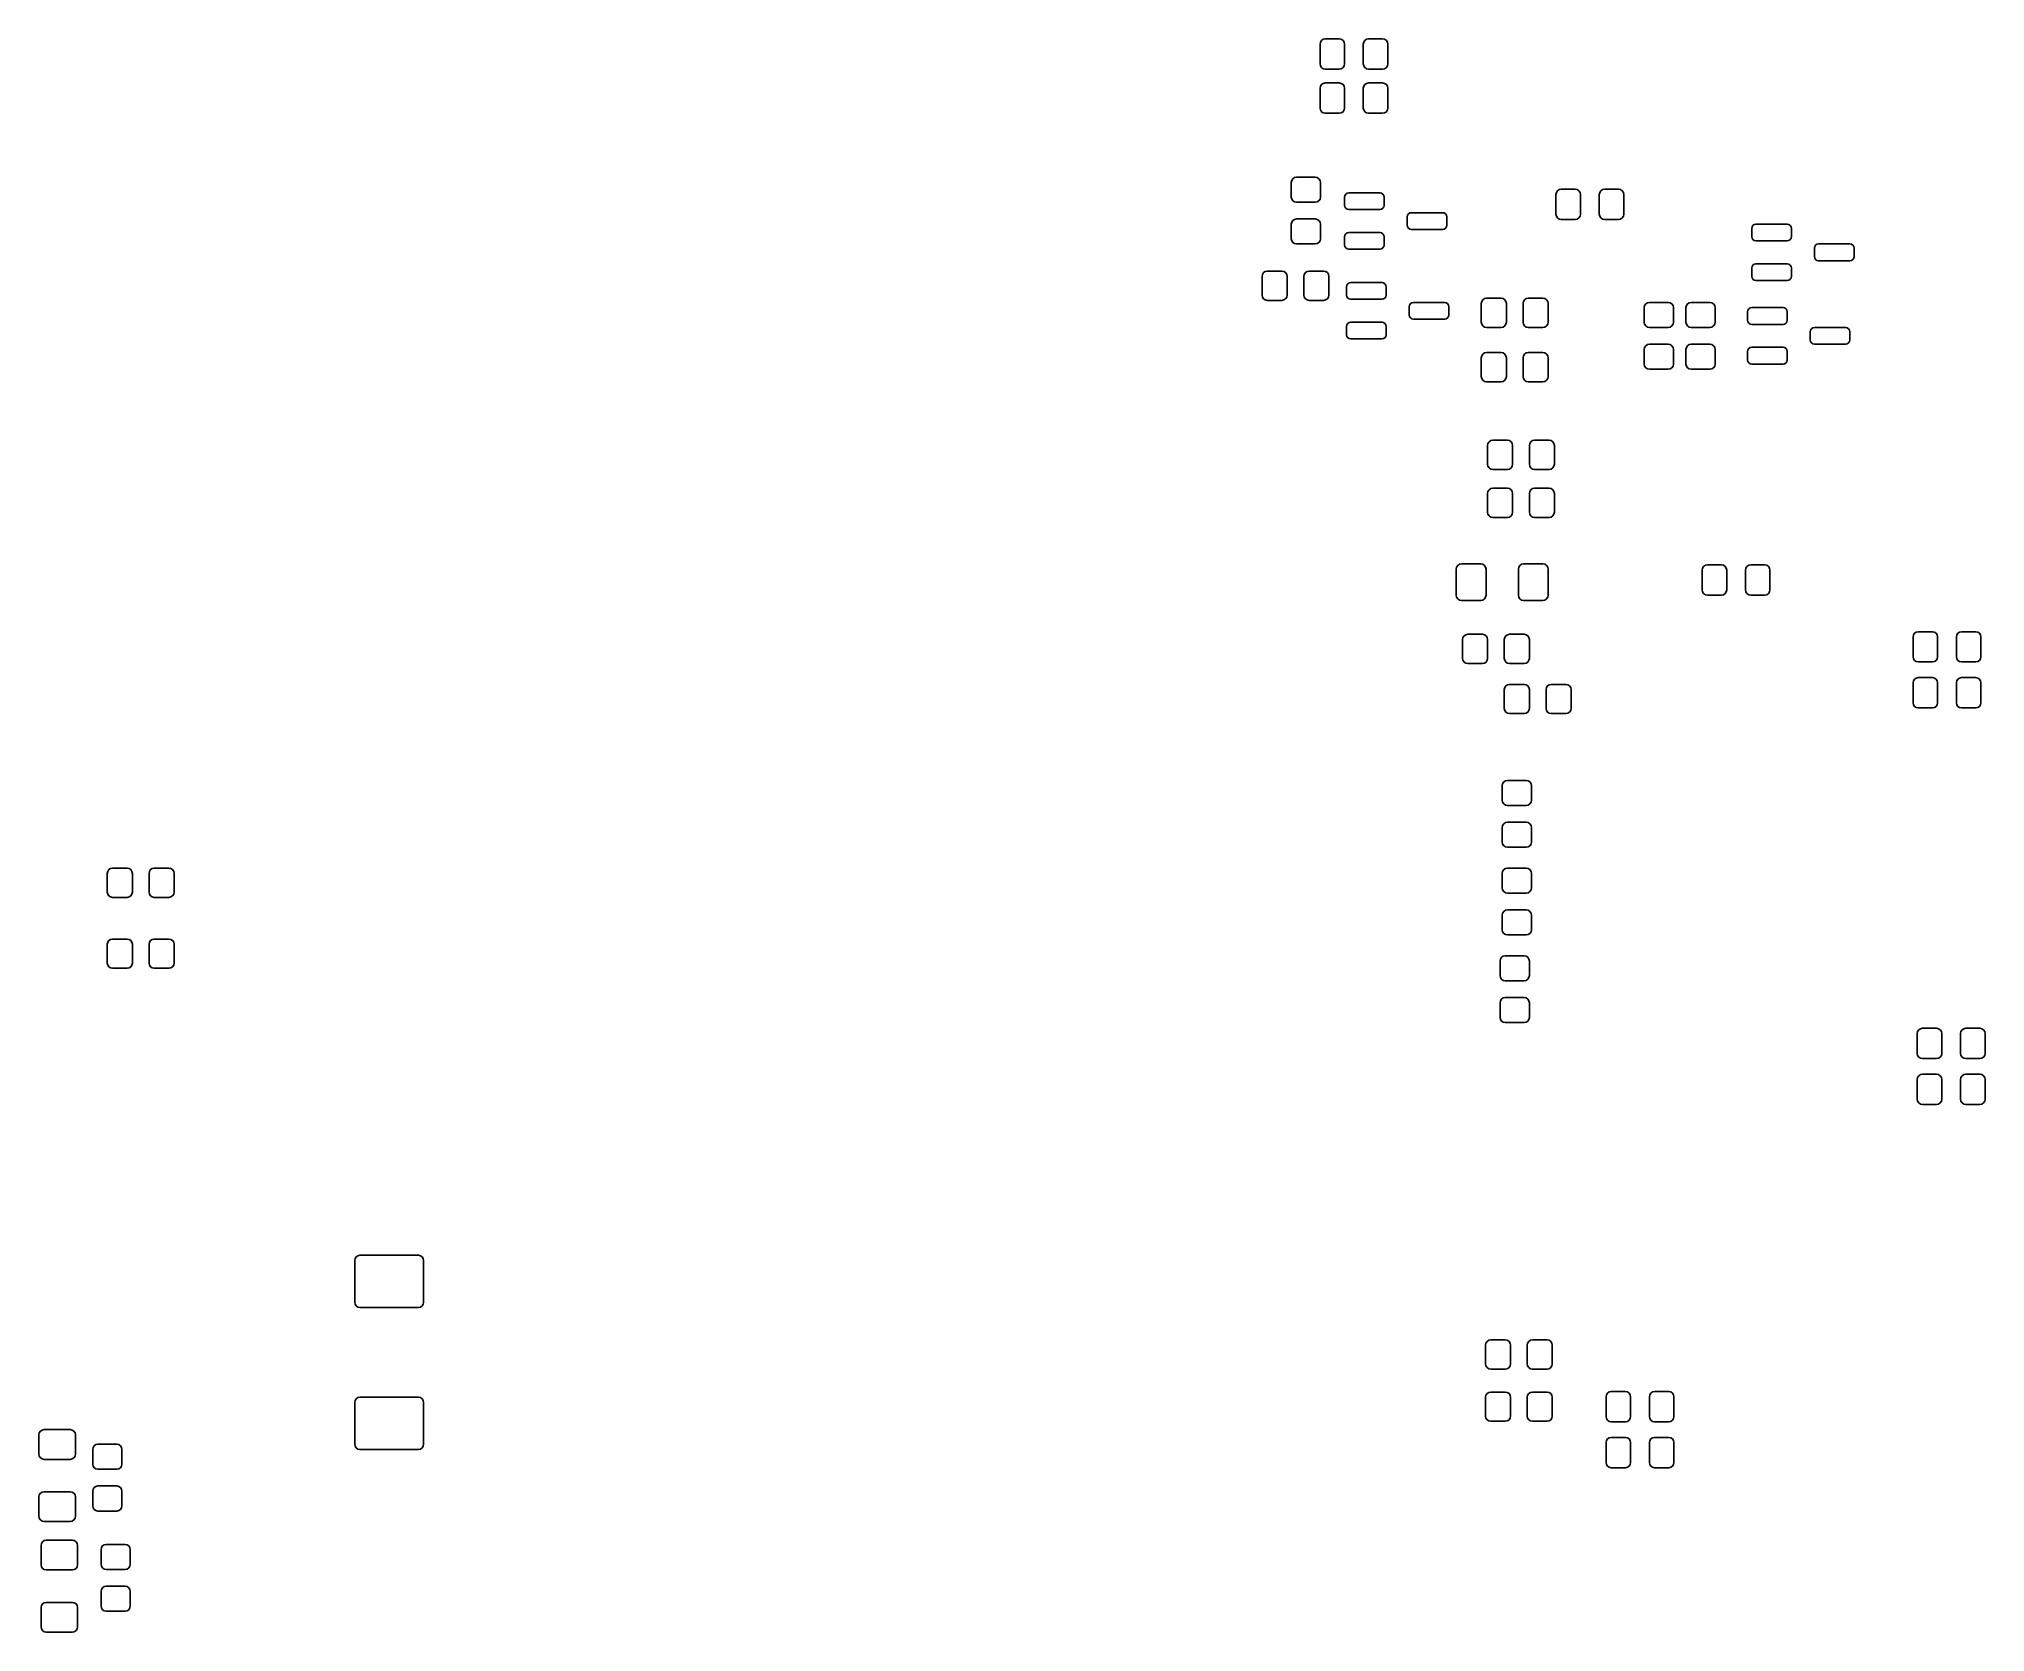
# Model space of a CAD drawing. Extents: x 70 to 163.2, y -142.9 to -66.6.
import ezdxf

# ---------------------------------------------------------------- set-up
doc = ezdxf.new("R2010")
doc.units = 0
doc.layers.add('BLACK', color=7, linetype='CONTINUOUS')

msp = doc.modelspace()

# ---------------------------------------------------------------- linework, layer by layer
at = {"layer": 'BLACK', "linetype": 'CONTINUOUS'}
for p, q in [((131.375, -66.825), (131.39403, -66.729329)), ((131.375, -67.775), (131.375, -66.825)), ((131.39403, -66.729329), (131.448223, -66.648223)), ((131.448223, -66.648223), (131.529329, -66.59403)), ((131.529329, -66.59403), (131.625, -66.575)), ((131.625, -66.575), (132.3, -66.575)), ((132.3, -66.575), (132.395671, -66.59403)), ((132.395671, -66.59403), (132.476777, -66.648223)), ((132.476777, -66.648223), (132.53097, -66.729329)), ((132.53097, -66.729329), (132.55, -66.825)), ((132.55, -66.825), (132.55, -67.775)), ((133.45, -66.825), (133.46903, -66.729329)), ((133.45, -67.775), (133.45, -66.825)), ((133.46903, -66.729329), (133.523223, -66.648223)), ((133.523223, -66.648223), (133.604329, -66.59403)), ((133.604329, -66.59403), (133.7, -66.575)), ((133.7, -66.575), (134.375, -66.575)), ((134.375, -66.575), (134.470671, -66.59403)), ((134.470671, -66.59403), (134.551777, -66.648223)), ((134.551777, -66.648223), (134.60597, -66.729329)), ((134.60597, -66.729329), (134.625, -66.825)), ((134.625, -66.825), (134.625, -67.775)), ((131.39403, -67.870671), (131.375, -67.775)), ((131.448223, -67.951777), (131.39403, -67.870671)), ((131.529329, -68.00597), (131.448223, -67.951777)), ((131.625, -68.025), (131.529329, -68.00597)), ((132.3, -68.025), (131.625, -68.025)), ((132.395671, -68.00597), (132.3, -68.025)), ((132.476777, -67.951777), (132.395671, -68.00597)), ((132.53097, -67.870671), (132.476777, -67.951777)), ((132.55, -67.775), (132.53097, -67.870671)), ((133.46903, -67.870671), (133.45, -67.775)), ((133.523223, -67.951777), (133.46903, -67.870671)), ((133.604329, -68.00597), (133.523223, -67.951777)), ((133.7, -68.025), (133.604329, -68.00597)), ((134.375, -68.025), (133.7, -68.025)), ((134.470671, -68.00597), (134.375, -68.025)), ((134.551777, -67.951777), (134.470671, -68.00597)), ((134.60597, -67.870671), (134.551777, -67.951777)), ((134.625, -67.775), (134.60597, -67.870671)), ((131.375, -68.935), (131.39403, -68.839329)), ((131.375, -69.885), (131.375, -68.935)), ((131.39403, -68.839329), (131.448223, -68.758223)), ((131.448223, -68.758223), (131.529329, -68.70403)), ((131.529329, -68.70403), (131.625, -68.685)), ((131.625, -68.685), (132.3, -68.685)), ((132.3, -68.685), (132.395671, -68.70403)), ((132.395671, -68.70403), (132.476777, -68.758223)), ((132.476777, -68.758223), (132.53097, -68.839329)), ((132.53097, -68.839329), (132.55, -68.935)), ((132.55, -68.935), (132.55, -69.885)), ((133.45, -68.935), (133.46903, -68.839329)), ((133.45, -69.885), (133.45, -68.935)), ((133.46903, -68.839329), (133.523223, -68.758223)), ((133.523223, -68.758223), (133.604329, -68.70403)), ((133.604329, -68.70403), (133.7, -68.685)), ((133.7, -68.685), (134.375, -68.685)), ((134.375, -68.685), (134.470671, -68.70403)), ((134.470671, -68.70403), (134.551777, -68.758223)), ((134.551777, -68.758223), (134.60597, -68.839329)), ((134.60597, -68.839329), (134.625, -68.935)), ((134.625, -68.935), (134.625, -69.885)), ((131.39403, -69.980671), (131.375, -69.885)), ((132.55, -69.885), (132.53097, -69.980671)), ((133.46903, -69.980671), (133.45, -69.885)), ((134.625, -69.885), (134.60597, -69.980671)), ((131.448223, -70.061777), (131.39403, -69.980671)), ((131.529329, -70.11597), (131.448223, -70.061777)), ((131.625, -70.135), (131.529329, -70.11597)), ((132.3, -70.135), (131.625, -70.135)), ((132.395671, -70.11597), (132.3, -70.135)), ((132.476777, -70.061777), (132.395671, -70.11597)), ((132.53097, -69.980671), (132.476777, -70.061777)), ((133.523223, -70.061777), (133.46903, -69.980671)), ((133.604329, -70.11597), (133.523223, -70.061777)), ((133.7, -70.135), (133.604329, -70.11597)), ((134.375, -70.135), (133.7, -70.135)), ((134.470671, -70.11597), (134.375, -70.135)), ((134.551777, -70.061777), (134.470671, -70.11597)), ((134.60597, -69.980671), (134.551777, -70.061777)), ((130, -73.45), (130.01903, -73.354329)), ((130, -74.15), (130, -73.45)), ((130.01903, -73.354329), (130.073223, -73.273223)), ((130.073223, -73.273223), (130.154329, -73.21903)), ((130.154329, -73.21903), (130.25, -73.2)), ((130.25, -73.2), (131.15, -73.2)), ((131.15, -73.2), (131.245671, -73.21903)), ((131.245671, -73.21903), (131.326777, -73.273223)), ((131.326777, -73.273223), (131.38097, -73.354329)), ((131.38097, -73.354329), (131.4, -73.45)), ((131.4, -73.45), (131.4, -74.15)), ((130.01903, -74.245671), (130, -74.15)), ((130.073223, -74.326777), (130.01903, -74.245671)), ((130.154329, -74.38097), (130.073223, -74.326777)), ((130.25, -74.4), (130.154329, -74.38097)), ((131.15, -74.4), (130.25, -74.4)), ((131.245671, -74.38097), (131.15, -74.4)), ((131.326777, -74.326777), (131.245671, -74.38097)), ((131.38097, -74.245671), (131.326777, -74.326777)), ((131.4, -74.15), (131.38097, -74.245671)), ((132.55, -74.15), (132.565224, -74.073463)), ((132.55, -74.55), (132.55, -74.15)), ((132.565224, -74.626537), (132.55, -74.55)), ((132.565224, -74.073463), (132.608579, -74.008579)), ((132.608579, -74.008579), (132.673463, -73.965224)), ((132.673463, -73.965224), (132.75, -73.95)), ((132.75, -73.95), (134.25, -73.95)), ((134.25, -73.95), (134.326537, -73.965224)), ((134.326537, -73.965224), (134.391421, -74.008579)), ((134.391421, -74.008579), (134.434776, -74.073463)), ((134.434776, -74.073463), (134.45, -74.15)), ((134.45, -74.55), (134.434776, -74.626537)), ((134.45, -74.15), (134.45, -74.55)), ((142.675, -74.025), (142.69403, -73.929329)), ((142.675, -74.975), (142.675, -74.025)), ((142.69403, -73.929329), (142.748223, -73.848223)), ((142.748223, -73.848223), (142.829329, -73.79403)), ((142.829329, -73.79403), (142.925, -73.775)), ((142.925, -73.775), (143.6, -73.775)), ((143.6, -73.775), (143.695671, -73.79403)), ((143.695671, -73.79403), (143.776777, -73.848223)), ((143.776777, -73.848223), (143.83097, -73.929329)), ((143.83097, -73.929329), (143.85, -74.025)), ((143.85, -74.025), (143.85, -74.975)), ((144.75, -74.025), (144.76903, -73.929329)), ((144.75, -74.975), (144.75, -74.025)), ((144.76903, -73.929329), (144.823223, -73.848223)), ((144.823223, -73.848223), (144.904329, -73.79403)), ((144.904329, -73.79403), (145, -73.775)), ((145, -73.775), (145.675, -73.775)), ((145.675, -73.775), (145.770671, -73.79403)), ((145.770671, -73.79403), (145.851777, -73.848223)), ((145.851777, -73.848223), (145.90597, -73.929329)), ((145.90597, -73.929329), (145.925, -74.025)), ((145.925, -74.025), (145.925, -74.975)), ((130, -75.45), (130.01903, -75.354329)), ((130, -76.15), (130, -75.45)), ((130.01903, -75.354329), (130.073223, -75.273223)), ((130.073223, -75.273223), (130.154329, -75.21903)), ((130.154329, -75.21903), (130.25, -75.2)), ((130.25, -75.2), (131.15, -75.2)), ((131.15, -75.2), (131.245671, -75.21903)), ((131.245671, -75.21903), (131.326777, -75.273223)), ((131.326777, -75.273223), (131.38097, -75.354329)), ((131.38097, -75.354329), (131.4, -75.45)), ((131.4, -75.45), (131.4, -76.15)), ((132.608579, -74.691421), (132.565224, -74.626537)), ((132.673463, -74.734776), (132.608579, -74.691421)), ((132.75, -74.75), (132.673463, -74.734776)), ((134.25, -74.75), (132.75, -74.75)), ((134.326537, -74.734776), (134.25, -74.75)), ((134.391421, -74.691421), (134.326537, -74.734776)), ((134.434776, -74.626537), (134.391421, -74.691421)), ((135.55, -75.1), (135.565224, -75.023463)), ((135.55, -75.5), (135.55, -75.1)), ((135.565224, -75.023463), (135.608579, -74.958579)), ((135.608579, -74.958579), (135.673463, -74.915224)), ((135.673463, -74.915224), (135.75, -74.9)), ((135.75, -74.9), (137.25, -74.9)), ((137.25, -74.9), (137.326537, -74.915224)), ((137.326537, -74.915224), (137.391421, -74.958579)), ((137.391421, -74.958579), (137.434776, -75.023463)), ((137.434776, -75.023463), (137.45, -75.1)), ((137.45, -75.1), (137.45, -75.5)), ((142.69403, -75.070671), (142.675, -74.975)), ((142.748223, -75.151777), (142.69403, -75.070671)), ((142.829329, -75.20597), (142.748223, -75.151777)), ((142.925, -75.225), (142.829329, -75.20597)), ((143.6, -75.225), (142.925, -75.225)), ((143.695671, -75.20597), (143.6, -75.225)), ((143.776777, -75.151777), (143.695671, -75.20597)), ((143.83097, -75.070671), (143.776777, -75.151777)), ((143.85, -74.975), (143.83097, -75.070671)), ((144.76903, -75.070671), (144.75, -74.975)), ((144.823223, -75.151777), (144.76903, -75.070671)), ((144.904329, -75.20597), (144.823223, -75.151777)), ((145, -75.225), (144.904329, -75.20597)), ((145.675, -75.225), (145, -75.225)), ((145.770671, -75.20597), (145.675, -75.225)), ((145.851777, -75.151777), (145.770671, -75.20597)), ((145.90597, -75.070671), (145.851777, -75.151777)), ((145.925, -74.975), (145.90597, -75.070671)), ((152.108579, -75.508579), (152.173463, -75.465224)), ((152.173463, -75.465224), (152.25, -75.45)), ((152.25, -75.45), (153.75, -75.45)), ((153.75, -75.45), (153.826537, -75.465224)), ((153.826537, -75.465224), (153.891421, -75.508579)), ((130.01903, -76.245671), (130, -76.15)), ((130.073223, -76.326777), (130.01903, -76.245671)), ((130.154329, -76.38097), (130.073223, -76.326777)), ((130.25, -76.4), (130.154329, -76.38097)), ((131.15, -76.4), (130.25, -76.4)), ((131.245671, -76.38097), (131.15, -76.4)), ((131.326777, -76.326777), (131.245671, -76.38097)), ((131.38097, -76.245671), (131.326777, -76.326777)), ((131.4, -76.15), (131.38097, -76.245671)), ((132.55, -76.05), (132.565224, -75.973463)), ((132.55, -76.45), (132.55, -76.05)), ((132.565224, -75.973463), (132.608579, -75.908579)), ((132.608579, -75.908579), (132.673463, -75.865224)), ((132.673463, -75.865224), (132.75, -75.85)), ((132.75, -75.85), (134.25, -75.85)), ((134.25, -75.85), (134.326537, -75.865224)), ((134.326537, -75.865224), (134.391421, -75.908579)), ((134.391421, -75.908579), (134.434776, -75.973463)), ((134.434776, -75.973463), (134.45, -76.05)), ((134.45, -76.05), (134.45, -76.45)), ((135.565224, -75.576537), (135.55, -75.5)), ((135.608579, -75.641421), (135.565224, -75.576537)), ((135.673463, -75.684776), (135.608579, -75.641421)), ((135.75, -75.7), (135.673463, -75.684776)), ((137.25, -75.7), (135.75, -75.7)), ((137.326537, -75.684776), (137.25, -75.7)), ((137.391421, -75.641421), (137.326537, -75.684776)), ((137.434776, -75.576537), (137.391421, -75.641421)), ((137.45, -75.5), (137.434776, -75.576537)), ((152.05, -75.65), (152.065224, -75.573463)), ((152.05, -76.05), (152.05, -75.65)), ((152.065224, -76.126537), (152.05, -76.05)), ((152.065224, -75.573463), (152.108579, -75.508579)), ((152.108579, -76.191421), (152.065224, -76.126537)), ((152.173463, -76.234776), (152.108579, -76.191421)), ((152.25, -76.25), (152.173463, -76.234776)), ((153.75, -76.25), (152.25, -76.25)), ((153.826537, -76.234776), (153.75, -76.25)), ((153.891421, -76.191421), (153.826537, -76.234776)), ((153.891421, -75.508579), (153.934776, -75.573463)), ((153.934776, -76.126537), (153.891421, -76.191421)), ((153.934776, -75.573463), (153.95, -75.65)), ((153.95, -76.05), (153.934776, -76.126537)), ((153.95, -75.65), (153.95, -76.05)), ((155.108579, -76.458579), (155.173463, -76.415224)), ((155.173463, -76.415224), (155.25, -76.4)), ((155.25, -76.4), (156.75, -76.4)), ((156.75, -76.4), (156.826537, -76.415224)), ((156.826537, -76.415224), (156.891421, -76.458579)), ((132.565224, -76.526537), (132.55, -76.45)), ((132.608579, -76.591421), (132.565224, -76.526537)), ((132.673463, -76.634776), (132.608579, -76.591421)), ((132.75, -76.65), (132.673463, -76.634776)), ((134.25, -76.65), (132.75, -76.65)), ((134.326537, -76.634776), (134.25, -76.65)), ((134.391421, -76.591421), (134.326537, -76.634776)), ((134.434776, -76.526537), (134.391421, -76.591421)), ((134.45, -76.45), (134.434776, -76.526537)), ((152.173463, -77.365224), (152.25, -77.35)), ((152.25, -77.35), (153.75, -77.35)), ((153.75, -77.35), (153.826537, -77.365224)), ((155.05, -76.6), (155.065224, -76.523463)), ((155.05, -77), (155.05, -76.6)), ((155.065224, -77.076537), (155.05, -77)), ((155.065224, -76.523463), (155.108579, -76.458579)), ((155.108579, -77.141421), (155.065224, -77.076537)), ((155.173463, -77.184776), (155.108579, -77.141421)), ((155.25, -77.2), (155.173463, -77.184776)), ((156.75, -77.2), (155.25, -77.2)), ((156.826537, -77.184776), (156.75, -77.2)), ((156.891421, -77.141421), (156.826537, -77.184776)), ((156.891421, -76.458579), (156.934776, -76.523463)), ((156.934776, -77.076537), (156.891421, -77.141421)), ((156.934776, -76.523463), (156.95, -76.6)), ((156.95, -77), (156.934776, -77.076537)), ((156.95, -76.6), (156.95, -77)), ((128.6, -77.95), (128.61903, -77.854329)), ((128.6, -78.85), (128.6, -77.95)), ((128.61903, -77.854329), (128.673223, -77.773223)), ((128.673223, -77.773223), (128.754329, -77.71903)), ((128.754329, -77.71903), (128.85, -77.7)), ((128.85, -77.7), (129.55, -77.7)), ((129.55, -77.7), (129.645671, -77.71903)), ((129.645671, -77.71903), (129.726777, -77.773223)), ((129.726777, -77.773223), (129.78097, -77.854329)), ((129.78097, -77.854329), (129.8, -77.95)), ((129.8, -77.95), (129.8, -78.85)), ((130.6, -77.95), (130.61903, -77.854329)), ((130.6, -78.85), (130.6, -77.95)), ((130.61903, -77.854329), (130.673223, -77.773223)), ((130.673223, -77.773223), (130.754329, -77.71903)), ((130.754329, -77.71903), (130.85, -77.7)), ((130.85, -77.7), (131.55, -77.7)), ((131.55, -77.7), (131.645671, -77.71903)), ((131.645671, -77.71903), (131.726777, -77.773223)), ((131.726777, -77.773223), (131.78097, -77.854329)), ((131.78097, -77.854329), (131.8, -77.95)), ((131.8, -77.95), (131.8, -78.85)), ((132.704141, -78.308579), (132.769025, -78.265224)), ((132.769025, -78.265224), (132.845562, -78.25)), ((132.845562, -78.25), (134.345562, -78.25)), ((134.345562, -78.25), (134.422099, -78.265224)), ((134.422099, -78.265224), (134.486983, -78.308579)), ((152.05, -77.55), (152.065224, -77.473463)), ((152.05, -77.95), (152.05, -77.55)), ((152.065224, -78.026537), (152.05, -77.95)), ((152.065224, -77.473463), (152.108579, -77.408579)), ((152.108579, -78.091421), (152.065224, -78.026537)), ((152.108579, -77.408579), (152.173463, -77.365224)), ((152.173463, -78.134776), (152.108579, -78.091421)), ((152.25, -78.15), (152.173463, -78.134776)), ((153.75, -78.15), (152.25, -78.15)), ((153.826537, -78.134776), (153.75, -78.15)), ((153.826537, -77.365224), (153.891421, -77.408579)), ((153.891421, -78.091421), (153.826537, -78.134776)), ((153.891421, -77.408579), (153.934776, -77.473463)), ((153.934776, -78.026537), (153.891421, -78.091421)), ((153.934776, -77.473463), (153.95, -77.55)), ((153.95, -77.95), (153.934776, -78.026537)), ((153.95, -77.55), (153.95, -77.95)), ((128.61903, -78.945671), (128.6, -78.85)), ((128.673223, -79.026777), (128.61903, -78.945671)), ((128.754329, -79.08097), (128.673223, -79.026777)), ((128.85, -79.1), (128.754329, -79.08097)), ((129.55, -79.1), (128.85, -79.1)), ((129.645671, -79.08097), (129.55, -79.1)), ((129.726777, -79.026777), (129.645671, -79.08097)), ((129.78097, -78.945671), (129.726777, -79.026777)), ((129.8, -78.85), (129.78097, -78.945671)), ((130.61903, -78.945671), (130.6, -78.85)), ((130.673223, -79.026777), (130.61903, -78.945671)), ((130.754329, -79.08097), (130.673223, -79.026777)), ((130.85, -79.1), (130.754329, -79.08097)), ((131.55, -79.1), (130.85, -79.1)), ((131.645671, -79.08097), (131.55, -79.1)), ((131.726777, -79.026777), (131.645671, -79.08097)), ((131.78097, -78.945671), (131.726777, -79.026777)), ((131.8, -78.85), (131.78097, -78.945671)), ((132.645562, -78.45), (132.660786, -78.373463)), ((132.645562, -78.85), (132.645562, -78.45)), ((132.660786, -78.926537), (132.645562, -78.85)), ((132.660786, -78.373463), (132.704141, -78.308579)), ((132.704141, -78.991421), (132.660786, -78.926537)), ((132.769025, -79.034776), (132.704141, -78.991421)), ((132.845562, -79.05), (132.769025, -79.034776)), ((134.345562, -79.05), (132.845562, -79.05)), ((134.422099, -79.034776), (134.345562, -79.05)), ((134.486983, -78.991421), (134.422099, -79.034776)), ((134.486983, -78.308579), (134.530338, -78.373463)), ((134.530338, -78.926537), (134.486983, -78.991421)), ((134.530338, -78.373463), (134.545562, -78.45)), ((134.545562, -78.85), (134.530338, -78.926537)), ((134.545562, -78.45), (134.545562, -78.85)), ((135.704141, -79.258579), (135.769025, -79.215224)), ((135.769025, -79.215224), (135.845562, -79.2)), ((135.845562, -79.2), (137.345562, -79.2)), ((137.345562, -79.2), (137.422099, -79.215224)), ((137.422099, -79.215224), (137.486983, -79.258579)), ((139.1, -79.25), (139.11903, -79.154329)), ((139.11903, -79.154329), (139.173223, -79.073223)), ((139.173223, -79.073223), (139.254329, -79.01903)), ((139.254329, -79.01903), (139.35, -79)), ((139.35, -79), (140.05, -79)), ((140.05, -79), (140.145671, -79.01903)), ((140.145671, -79.01903), (140.226777, -79.073223)), ((140.226777, -79.073223), (140.28097, -79.154329)), ((140.28097, -79.154329), (140.3, -79.25)), ((141.1, -79.25), (141.11903, -79.154329)), ((141.11903, -79.154329), (141.173223, -79.073223)), ((141.173223, -79.073223), (141.254329, -79.01903)), ((141.254329, -79.01903), (141.35, -79)), ((141.35, -79), (142.05, -79)), ((142.05, -79), (142.145671, -79.01903)), ((142.145671, -79.01903), (142.226777, -79.073223)), ((142.226777, -79.073223), (142.28097, -79.154329)), ((142.28097, -79.154329), (142.3, -79.25)), ((146.973223, -79.273223), (147.054329, -79.21903)), ((147.054329, -79.21903), (147.15, -79.2)), ((147.15, -79.2), (148.05, -79.2)), ((148.05, -79.2), (148.145671, -79.21903)), ((148.145671, -79.21903), (148.226777, -79.273223)), ((148.973223, -79.273223), (149.054329, -79.21903)), ((149.054329, -79.21903), (149.15, -79.2)), ((149.15, -79.2), (150.05, -79.2)), ((150.05, -79.2), (150.145671, -79.21903)), ((150.145671, -79.21903), (150.226777, -79.273223)), ((132.769025, -80.165224), (132.845562, -80.15)), ((132.845562, -80.15), (134.345562, -80.15)), ((134.345562, -80.15), (134.422099, -80.165224)), ((135.645562, -79.4), (135.660786, -79.323463)), ((135.645562, -79.8), (135.645562, -79.4)), ((135.660786, -79.876537), (135.645562, -79.8)), ((135.660786, -79.323463), (135.704141, -79.258579)), ((135.704141, -79.941421), (135.660786, -79.876537)), ((135.769025, -79.984776), (135.704141, -79.941421)), ((135.845562, -80), (135.769025, -79.984776)), ((137.345562, -80), (135.845562, -80)), ((137.422099, -79.984776), (137.345562, -80)), ((137.486983, -79.941421), (137.422099, -79.984776)), ((137.486983, -79.258579), (137.530338, -79.323463)), ((137.530338, -79.876537), (137.486983, -79.941421)), ((137.530338, -79.323463), (137.545562, -79.4)), ((137.545562, -79.8), (137.530338, -79.876537)), ((137.545562, -79.4), (137.545562, -79.8)), ((139.1, -80.15), (139.1, -79.25)), ((139.11903, -80.245671), (139.1, -80.15)), ((140.3, -80.15), (140.28097, -80.245671)), ((140.3, -79.25), (140.3, -80.15)), ((141.1, -80.15), (141.1, -79.25)), ((141.11903, -80.245671), (141.1, -80.15)), ((142.3, -80.15), (142.28097, -80.245671)), ((142.3, -79.25), (142.3, -80.15)), ((146.9, -79.45), (146.91903, -79.354329)), ((146.9, -80.15), (146.9, -79.45)), ((146.91903, -80.245671), (146.9, -80.15)), ((146.91903, -79.354329), (146.973223, -79.273223)), ((148.226777, -79.273223), (148.28097, -79.354329)), ((148.28097, -79.354329), (148.3, -79.45)), ((148.3, -80.15), (148.28097, -80.245671)), ((148.3, -79.45), (148.3, -80.15)), ((148.9, -79.45), (148.91903, -79.354329)), ((148.9, -80.15), (148.9, -79.45)), ((148.91903, -80.245671), (148.9, -80.15)), ((148.91903, -79.354329), (148.973223, -79.273223)), ((150.226777, -79.273223), (150.28097, -79.354329)), ((150.28097, -79.354329), (150.3, -79.45)), ((150.3, -80.15), (150.28097, -80.245671)), ((150.3, -79.45), (150.3, -80.15)), ((151.85, -79.65), (151.865224, -79.573463)), ((151.85, -80.05), (151.85, -79.65)), ((151.865224, -80.126537), (151.85, -80.05)), ((151.865224, -79.573463), (151.908579, -79.508579)), ((151.908579, -80.191421), (151.865224, -80.126537)), ((151.908579, -79.508579), (151.973463, -79.465224)), ((151.973463, -79.465224), (152.05, -79.45)), ((152.05, -79.45), (153.55, -79.45)), ((153.55, -79.45), (153.626537, -79.465224)), ((153.626537, -79.465224), (153.691421, -79.508579)), ((153.691421, -79.508579), (153.734776, -79.573463)), ((153.734776, -80.126537), (153.691421, -80.191421)), ((153.734776, -79.573463), (153.75, -79.65)), ((153.75, -80.05), (153.734776, -80.126537)), ((153.75, -79.65), (153.75, -80.05)), ((132.645562, -80.35), (132.660786, -80.273463)), ((132.645562, -80.75), (132.645562, -80.35)), ((132.660786, -80.826537), (132.645562, -80.75)), ((132.660786, -80.273463), (132.704141, -80.208579)), ((132.704141, -80.891421), (132.660786, -80.826537)), ((132.704141, -80.208579), (132.769025, -80.165224)), ((132.769025, -80.934776), (132.704141, -80.891421)), ((132.845562, -80.95), (132.769025, -80.934776)), ((134.345562, -80.95), (132.845562, -80.95)), ((134.422099, -80.934776), (134.345562, -80.95)), ((134.422099, -80.165224), (134.486983, -80.208579)), ((134.486983, -80.891421), (134.422099, -80.934776)), ((134.486983, -80.208579), (134.530338, -80.273463)), ((134.530338, -80.826537), (134.486983, -80.891421)), ((134.530338, -80.273463), (134.545562, -80.35)), ((134.545562, -80.75), (134.530338, -80.826537)), ((134.545562, -80.35), (134.545562, -80.75)), ((139.173223, -80.326777), (139.11903, -80.245671)), ((139.254329, -80.38097), (139.173223, -80.326777)), ((139.35, -80.4), (139.254329, -80.38097)), ((140.05, -80.4), (139.35, -80.4)), ((140.145671, -80.38097), (140.05, -80.4)), ((140.226777, -80.326777), (140.145671, -80.38097)), ((140.28097, -80.245671), (140.226777, -80.326777)), ((141.173223, -80.326777), (141.11903, -80.245671)), ((141.254329, -80.38097), (141.173223, -80.326777)), ((141.35, -80.4), (141.254329, -80.38097)), ((142.05, -80.4), (141.35, -80.4)), ((142.145671, -80.38097), (142.05, -80.4)), ((142.226777, -80.326777), (142.145671, -80.38097)), ((142.28097, -80.245671), (142.226777, -80.326777)), ((146.973223, -80.326777), (146.91903, -80.245671)), ((147.054329, -80.38097), (146.973223, -80.326777)), ((147.15, -80.4), (147.054329, -80.38097)), ((148.05, -80.4), (147.15, -80.4)), ((148.145671, -80.38097), (148.05, -80.4)), ((148.226777, -80.326777), (148.145671, -80.38097)), ((148.28097, -80.245671), (148.226777, -80.326777)), ((148.973223, -80.326777), (148.91903, -80.245671)), ((149.054329, -80.38097), (148.973223, -80.326777)), ((149.15, -80.4), (149.054329, -80.38097)), ((150.05, -80.4), (149.15, -80.4)), ((150.145671, -80.38097), (150.05, -80.4)), ((150.226777, -80.326777), (150.145671, -80.38097)), ((150.28097, -80.245671), (150.226777, -80.326777)), ((151.973463, -80.234776), (151.908579, -80.191421)), ((152.05, -80.25), (151.973463, -80.234776)), ((153.55, -80.25), (152.05, -80.25)), ((153.626537, -80.234776), (153.55, -80.25)), ((153.691421, -80.191421), (153.626537, -80.234776)), ((154.85, -80.6), (154.865224, -80.523463)), ((154.85, -81), (154.85, -80.6)), ((154.865224, -81.076537), (154.85, -81)), ((154.865224, -80.523463), (154.908579, -80.458579)), ((154.908579, -81.141421), (154.865224, -81.076537)), ((154.908579, -80.458579), (154.973463, -80.415224)), ((154.973463, -80.415224), (155.05, -80.4)), ((155.05, -80.4), (156.55, -80.4)), ((156.55, -80.4), (156.626537, -80.415224)), ((156.626537, -80.415224), (156.691421, -80.458579)), ((156.691421, -80.458579), (156.734776, -80.523463)), ((156.734776, -81.076537), (156.691421, -81.141421)), ((156.734776, -80.523463), (156.75, -80.6)), ((156.75, -81), (156.734776, -81.076537)), ((156.75, -80.6), (156.75, -81)), ((139.1, -81.85), (139.11903, -81.754329)), ((139.1, -82.75), (139.1, -81.85)), ((139.11903, -81.754329), (139.173223, -81.673223)), ((139.173223, -81.673223), (139.254329, -81.61903)), ((139.254329, -81.61903), (139.35, -81.6)), ((139.35, -81.6), (140.05, -81.6)), ((140.05, -81.6), (140.145671, -81.61903)), ((140.145671, -81.61903), (140.226777, -81.673223)), ((140.226777, -81.673223), (140.28097, -81.754329)), ((140.28097, -81.754329), (140.3, -81.85)), ((140.3, -81.85), (140.3, -82.75)), ((141.1, -81.85), (141.11903, -81.754329)), ((141.1, -82.75), (141.1, -81.85)), ((141.11903, -81.754329), (141.173223, -81.673223)), ((141.173223, -81.673223), (141.254329, -81.61903)), ((141.254329, -81.61903), (141.35, -81.6)), ((141.35, -81.6), (142.05, -81.6)), ((142.05, -81.6), (142.145671, -81.61903)), ((142.145671, -81.61903), (142.226777, -81.673223)), ((142.226777, -81.673223), (142.28097, -81.754329)), ((142.28097, -81.754329), (142.3, -81.85)), ((142.3, -81.85), (142.3, -82.75)), ((146.9, -81.45), (146.91903, -81.354329)), ((146.9, -82.15), (146.9, -81.45)), ((146.91903, -81.354329), (146.973223, -81.273223)), ((146.973223, -81.273223), (147.054329, -81.21903)), ((147.054329, -81.21903), (147.15, -81.2)), ((147.15, -81.2), (148.05, -81.2)), ((148.05, -81.2), (148.145671, -81.21903)), ((148.145671, -81.21903), (148.226777, -81.273223)), ((148.226777, -81.273223), (148.28097, -81.354329)), ((148.28097, -81.354329), (148.3, -81.45)), ((148.3, -81.45), (148.3, -82.15)), ((148.9, -81.45), (148.91903, -81.354329)), ((148.9, -82.15), (148.9, -81.45)), ((148.91903, -81.354329), (148.973223, -81.273223)), ((148.973223, -81.273223), (149.054329, -81.21903)), ((149.054329, -81.21903), (149.15, -81.2)), ((149.15, -81.2), (150.05, -81.2)), ((150.05, -81.2), (150.145671, -81.21903)), ((150.145671, -81.21903), (150.226777, -81.273223)), ((150.226777, -81.273223), (150.28097, -81.354329)), ((150.28097, -81.354329), (150.3, -81.45)), ((150.3, -81.45), (150.3, -82.15)), ((151.85, -81.55), (151.865224, -81.473463)), ((151.85, -81.95), (151.85, -81.55)), ((151.865224, -82.026537), (151.85, -81.95)), ((151.865224, -81.473463), (151.908579, -81.408579)), ((151.908579, -81.408579), (151.973463, -81.365224)), ((151.973463, -81.365224), (152.05, -81.35)), ((152.05, -81.35), (153.55, -81.35)), ((153.55, -81.35), (153.626537, -81.365224)), ((153.626537, -81.365224), (153.691421, -81.408579)), ((153.691421, -81.408579), (153.734776, -81.473463)), ((153.734776, -81.473463), (153.75, -81.55)), ((153.75, -81.95), (153.734776, -82.026537)), ((153.75, -81.55), (153.75, -81.95)), ((154.973463, -81.184776), (154.908579, -81.141421)), ((155.05, -81.2), (154.973463, -81.184776)), ((156.55, -81.2), (155.05, -81.2)), ((156.626537, -81.184776), (156.55, -81.2)), ((156.691421, -81.141421), (156.626537, -81.184776)), ((139.11903, -82.845671), (139.1, -82.75)), ((139.173223, -82.926777), (139.11903, -82.845671)), ((139.254329, -82.98097), (139.173223, -82.926777)), ((140.226777, -82.926777), (140.145671, -82.98097)), ((140.28097, -82.845671), (140.226777, -82.926777)), ((140.3, -82.75), (140.28097, -82.845671)), ((141.11903, -82.845671), (141.1, -82.75)), ((141.173223, -82.926777), (141.11903, -82.845671)), ((141.254329, -82.98097), (141.173223, -82.926777)), ((142.226777, -82.926777), (142.145671, -82.98097)), ((142.28097, -82.845671), (142.226777, -82.926777)), ((142.3, -82.75), (142.28097, -82.845671)), ((146.91903, -82.245671), (146.9, -82.15)), ((146.973223, -82.326777), (146.91903, -82.245671)), ((147.054329, -82.38097), (146.973223, -82.326777)), ((147.15, -82.4), (147.054329, -82.38097)), ((148.05, -82.4), (147.15, -82.4)), ((148.145671, -82.38097), (148.05, -82.4)), ((148.226777, -82.326777), (148.145671, -82.38097)), ((148.28097, -82.245671), (148.226777, -82.326777)), ((148.3, -82.15), (148.28097, -82.245671)), ((148.91903, -82.245671), (148.9, -82.15)), ((148.973223, -82.326777), (148.91903, -82.245671)), ((149.054329, -82.38097), (148.973223, -82.326777)), ((149.15, -82.4), (149.054329, -82.38097)), ((150.05, -82.4), (149.15, -82.4)), ((150.145671, -82.38097), (150.05, -82.4)), ((150.226777, -82.326777), (150.145671, -82.38097)), ((150.28097, -82.245671), (150.226777, -82.326777)), ((150.3, -82.15), (150.28097, -82.245671)), ((151.908579, -82.091421), (151.865224, -82.026537)), ((151.973463, -82.134776), (151.908579, -82.091421)), ((152.05, -82.15), (151.973463, -82.134776)), ((153.55, -82.15), (152.05, -82.15)), ((153.626537, -82.134776), (153.55, -82.15)), ((153.691421, -82.091421), (153.626537, -82.134776)), ((153.734776, -82.026537), (153.691421, -82.091421)), ((139.35, -83), (139.254329, -82.98097)), ((140.05, -83), (139.35, -83)), ((140.145671, -82.98097), (140.05, -83)), ((141.35, -83), (141.254329, -82.98097)), ((142.05, -83), (141.35, -83)), ((142.145671, -82.98097), (142.05, -83)), ((139.4, -86.05), (139.41903, -85.954329)), ((139.4, -86.95), (139.4, -86.05)), ((139.41903, -85.954329), (139.473223, -85.873223)), ((139.473223, -85.873223), (139.554329, -85.81903)), ((139.554329, -85.81903), (139.65, -85.8)), ((139.65, -85.8), (140.35, -85.8)), ((140.35, -85.8), (140.445671, -85.81903)), ((140.445671, -85.81903), (140.526777, -85.873223)), ((140.526777, -85.873223), (140.58097, -85.954329)), ((140.58097, -85.954329), (140.6, -86.05)), ((140.6, -86.05), (140.6, -86.95)), ((141.4, -86.05), (141.41903, -85.954329)), ((141.4, -86.95), (141.4, -86.05)), ((141.41903, -85.954329), (141.473223, -85.873223)), ((141.473223, -85.873223), (141.554329, -85.81903)), ((141.554329, -85.81903), (141.65, -85.8)), ((141.65, -85.8), (142.35, -85.8)), ((142.35, -85.8), (142.445671, -85.81903)), ((142.445671, -85.81903), (142.526777, -85.873223)), ((142.526777, -85.873223), (142.58097, -85.954329)), ((142.58097, -85.954329), (142.6, -86.05)), ((142.6, -86.05), (142.6, -86.95)), ((139.41903, -87.045671), (139.4, -86.95)), ((139.473223, -87.126777), (139.41903, -87.045671)), ((139.554329, -87.18097), (139.473223, -87.126777)), ((139.65, -87.2), (139.554329, -87.18097)), ((140.35, -87.2), (139.65, -87.2)), ((140.445671, -87.18097), (140.35, -87.2)), ((140.526777, -87.126777), (140.445671, -87.18097)), ((140.58097, -87.045671), (140.526777, -87.126777)), ((140.6, -86.95), (140.58097, -87.045671)), ((141.41903, -87.045671), (141.4, -86.95)), ((141.473223, -87.126777), (141.41903, -87.045671)), ((141.554329, -87.18097), (141.473223, -87.126777)), ((141.65, -87.2), (141.554329, -87.18097)), ((142.35, -87.2), (141.65, -87.2)), ((142.445671, -87.18097), (142.35, -87.2)), ((142.526777, -87.126777), (142.445671, -87.18097)), ((142.58097, -87.045671), (142.526777, -87.126777)), ((142.6, -86.95), (142.58097, -87.045671)), ((139.4, -88.35), (139.41903, -88.254329)), ((139.4, -89.25), (139.4, -88.35)), ((139.41903, -88.254329), (139.473223, -88.173223)), ((139.473223, -88.173223), (139.554329, -88.11903)), ((139.554329, -88.11903), (139.65, -88.1)), ((139.65, -88.1), (140.35, -88.1)), ((140.35, -88.1), (140.445671, -88.11903)), ((140.445671, -88.11903), (140.526777, -88.173223)), ((140.526777, -88.173223), (140.58097, -88.254329)), ((140.58097, -88.254329), (140.6, -88.35)), ((140.6, -88.35), (140.6, -89.25)), ((141.4, -88.35), (141.41903, -88.254329)), ((141.4, -89.25), (141.4, -88.35)), ((141.41903, -88.254329), (141.473223, -88.173223)), ((141.473223, -88.173223), (141.554329, -88.11903)), ((141.554329, -88.11903), (141.65, -88.1)), ((141.65, -88.1), (142.35, -88.1)), ((142.35, -88.1), (142.445671, -88.11903)), ((142.445671, -88.11903), (142.526777, -88.173223)), ((142.526777, -88.173223), (142.58097, -88.254329)), ((142.58097, -88.254329), (142.6, -88.35)), ((142.6, -88.35), (142.6, -89.25)), ((139.41903, -89.345671), (139.4, -89.25)), ((139.473223, -89.426777), (139.41903, -89.345671)), ((139.554329, -89.48097), (139.473223, -89.426777)), ((140.526777, -89.426777), (140.445671, -89.48097)), ((140.58097, -89.345671), (140.526777, -89.426777)), ((140.6, -89.25), (140.58097, -89.345671)), ((141.41903, -89.345671), (141.4, -89.25)), ((141.473223, -89.426777), (141.41903, -89.345671)), ((141.554329, -89.48097), (141.473223, -89.426777)), ((142.526777, -89.426777), (142.445671, -89.48097)), ((142.58097, -89.345671), (142.526777, -89.426777)), ((142.6, -89.25), (142.58097, -89.345671)), ((139.65, -89.5), (139.554329, -89.48097)), ((140.35, -89.5), (139.65, -89.5)), ((140.445671, -89.48097), (140.35, -89.5)), ((141.65, -89.5), (141.554329, -89.48097)), ((142.35, -89.5), (141.65, -89.5)), ((142.445671, -89.48097), (142.35, -89.5)), ((137.9, -91.975001), (137.91903, -91.87933)), ((137.900001, -93.224998), (137.9, -91.975001)), ((137.91903, -91.87933), (137.973224, -91.798224)), ((137.973224, -91.798224), (138.05433, -91.74403)), ((138.05433, -91.74403), (138.150002, -91.725001)), ((138.150002, -91.725001), (139.074999, -91.725)), ((139.074999, -91.725), (139.17067, -91.74403)), ((139.17067, -91.74403), (139.251776, -91.798224)), ((139.251776, -91.798224), (139.30597, -91.87933)), ((139.30597, -91.87933), (139.324999, -91.975002)), ((139.324999, -91.975002), (139.325, -93.224999)), ((140.875, -91.975001), (140.89403, -91.87933)), ((140.875001, -93.224998), (140.875, -91.975001)), ((140.89403, -91.87933), (140.948224, -91.798224)), ((140.948224, -91.798224), (141.02933, -91.74403)), ((141.02933, -91.74403), (141.125002, -91.725001)), ((141.125002, -91.725001), (142.049999, -91.725)), ((142.049999, -91.725), (142.14567, -91.74403)), ((142.14567, -91.74403), (142.226776, -91.798224)), ((142.226776, -91.798224), (142.28097, -91.87933)), ((142.28097, -91.87933), (142.299999, -91.975002)), ((142.299999, -91.975002), (142.3, -93.224999)), ((149.675, -92.025), (149.69403, -91.929329)), ((149.675, -92.975), (149.675, -92.025)), ((149.69403, -91.929329), (149.748223, -91.848223)), ((149.748223, -91.848223), (149.829329, -91.79403)), ((149.829329, -91.79403), (149.925, -91.775)), ((149.925, -91.775), (150.6, -91.775)), ((150.6, -91.775), (150.695671, -91.79403)), ((150.695671, -91.79403), (150.776777, -91.848223)), ((150.776777, -91.848223), (150.83097, -91.929329)), ((150.83097, -91.929329), (150.85, -92.025)), ((150.85, -92.025), (150.85, -92.975)), ((151.75, -92.025), (151.76903, -91.929329)), ((151.75, -92.975), (151.75, -92.025)), ((151.76903, -91.929329), (151.823223, -91.848223)), ((151.823223, -91.848223), (151.904329, -91.79403)), ((151.904329, -91.79403), (152, -91.775)), ((152, -91.775), (152.675, -91.775)), ((152.675, -91.775), (152.770671, -91.79403)), ((152.770671, -91.79403), (152.851777, -91.848223)), ((152.851777, -91.848223), (152.90597, -91.929329)), ((152.90597, -91.929329), (152.925, -92.025)), ((152.925, -92.025), (152.925, -92.975)), ((149.69403, -93.070671), (149.675, -92.975)), ((149.748223, -93.151777), (149.69403, -93.070671)), ((149.829329, -93.20597), (149.748223, -93.151777)), ((150.776777, -93.151777), (150.695671, -93.20597)), ((150.83097, -93.070671), (150.776777, -93.151777)), ((150.85, -92.975), (150.83097, -93.070671)), ((151.76903, -93.070671), (151.75, -92.975)), ((151.823223, -93.151777), (151.76903, -93.070671)), ((151.904329, -93.20597), (151.823223, -93.151777)), ((152.851777, -93.151777), (152.770671, -93.20597)), ((152.90597, -93.070671), (152.851777, -93.151777)), ((152.925, -92.975), (152.90597, -93.070671)), ((137.91903, -93.32067), (137.900001, -93.224998)), ((137.973224, -93.401776), (137.91903, -93.32067)), ((138.05433, -93.45597), (137.973224, -93.401776)), ((138.150001, -93.475), (138.05433, -93.45597)), ((139.074998, -93.474999), (138.150001, -93.475)), ((139.17067, -93.45597), (139.074998, -93.474999)), ((139.251776, -93.401776), (139.17067, -93.45597)), ((139.30597, -93.32067), (139.251776, -93.401776)), ((139.325, -93.224999), (139.30597, -93.32067)), ((140.89403, -93.32067), (140.875001, -93.224998)), ((140.948224, -93.401776), (140.89403, -93.32067)), ((141.02933, -93.45597), (140.948224, -93.401776)), ((141.125001, -93.475), (141.02933, -93.45597)), ((142.049998, -93.474999), (141.125001, -93.475)), ((142.14567, -93.45597), (142.049998, -93.474999)), ((142.226776, -93.401776), (142.14567, -93.45597)), ((142.28097, -93.32067), (142.226776, -93.401776)), ((142.3, -93.224999), (142.28097, -93.32067)), ((149.925, -93.225), (149.829329, -93.20597)), ((150.6, -93.225), (149.925, -93.225)), ((150.695671, -93.20597), (150.6, -93.225)), ((152, -93.225), (151.904329, -93.20597)), ((152.675, -93.225), (152, -93.225)), ((152.770671, -93.20597), (152.675, -93.225)), ((159.79403, -95.129329), (159.848223, -95.048223)), ((159.848223, -95.048223), (159.929329, -94.99403)), ((159.929329, -94.99403), (160.025, -94.975)), ((160.025, -94.975), (160.7, -94.975)), ((160.7, -94.975), (160.795671, -94.99403)), ((160.795671, -94.99403), (160.876777, -95.048223)), ((160.876777, -95.048223), (160.93097, -95.129329)), ((161.86903, -95.129329), (161.923223, -95.048223)), ((161.923223, -95.048223), (162.004329, -94.99403)), ((162.004329, -94.99403), (162.1, -94.975)), ((162.1, -94.975), (162.775, -94.975)), ((162.775, -94.975), (162.870671, -94.99403)), ((162.870671, -94.99403), (162.951777, -95.048223)), ((162.951777, -95.048223), (163.00597, -95.129329)), ((138.2, -95.35), (138.21903, -95.254329)), ((138.2, -96.25), (138.2, -95.35)), ((138.21903, -95.254329), (138.273223, -95.173223)), ((138.273223, -95.173223), (138.354329, -95.11903)), ((138.354329, -95.11903), (138.45, -95.1)), ((138.45, -95.1), (139.15, -95.1)), ((139.15, -95.1), (139.245671, -95.11903)), ((139.245671, -95.11903), (139.326777, -95.173223)), ((139.326777, -95.173223), (139.38097, -95.254329)), ((139.38097, -95.254329), (139.4, -95.35)), ((139.4, -95.35), (139.4, -96.25)), ((140.2, -95.35), (140.21903, -95.254329)), ((140.2, -96.25), (140.2, -95.35)), ((140.21903, -95.254329), (140.273223, -95.173223)), ((140.273223, -95.173223), (140.354329, -95.11903)), ((140.354329, -95.11903), (140.45, -95.1)), ((140.45, -95.1), (141.15, -95.1)), ((141.15, -95.1), (141.245671, -95.11903)), ((141.245671, -95.11903), (141.326777, -95.173223)), ((141.326777, -95.173223), (141.38097, -95.254329)), ((141.38097, -95.254329), (141.4, -95.35)), ((141.4, -95.35), (141.4, -96.25)), ((159.775, -95.225), (159.79403, -95.129329)), ((159.775, -96.175), (159.775, -95.225)), ((160.93097, -95.129329), (160.95, -95.225)), ((160.95, -95.225), (160.95, -96.175)), ((161.85, -95.225), (161.86903, -95.129329)), ((161.85, -96.175), (161.85, -95.225)), ((163.00597, -95.129329), (163.025, -95.225)), ((163.025, -95.225), (163.025, -96.175)), ((138.21903, -96.345671), (138.2, -96.25)), ((138.273223, -96.426777), (138.21903, -96.345671)), ((138.354329, -96.48097), (138.273223, -96.426777)), ((138.45, -96.5), (138.354329, -96.48097)), ((139.15, -96.5), (138.45, -96.5)), ((139.245671, -96.48097), (139.15, -96.5)), ((139.326777, -96.426777), (139.245671, -96.48097)), ((139.38097, -96.345671), (139.326777, -96.426777)), ((139.4, -96.25), (139.38097, -96.345671)), ((140.21903, -96.345671), (140.2, -96.25)), ((140.273223, -96.426777), (140.21903, -96.345671)), ((140.354329, -96.48097), (140.273223, -96.426777)), ((140.45, -96.5), (140.354329, -96.48097)), ((141.15, -96.5), (140.45, -96.5)), ((141.245671, -96.48097), (141.15, -96.5)), ((141.326777, -96.426777), (141.245671, -96.48097)), ((141.38097, -96.345671), (141.326777, -96.426777)), ((141.4, -96.25), (141.38097, -96.345671)), ((159.79403, -96.270671), (159.775, -96.175)), ((159.848223, -96.351777), (159.79403, -96.270671)), ((159.929329, -96.40597), (159.848223, -96.351777)), ((160.025, -96.425), (159.929329, -96.40597)), ((160.7, -96.425), (160.025, -96.425)), ((160.795671, -96.40597), (160.7, -96.425)), ((160.876777, -96.351777), (160.795671, -96.40597)), ((160.93097, -96.270671), (160.876777, -96.351777)), ((160.95, -96.175), (160.93097, -96.270671)), ((161.86903, -96.270671), (161.85, -96.175)), ((161.923223, -96.351777), (161.86903, -96.270671)), ((162.004329, -96.40597), (161.923223, -96.351777)), ((162.1, -96.425), (162.004329, -96.40597)), ((162.775, -96.425), (162.1, -96.425)), ((162.870671, -96.40597), (162.775, -96.425)), ((162.951777, -96.351777), (162.870671, -96.40597)), ((163.00597, -96.270671), (162.951777, -96.351777)), ((163.025, -96.175), (163.00597, -96.270671)), ((140.2, -97.75), (140.21903, -97.654329)), ((140.2, -98.65), (140.2, -97.75)), ((140.21903, -97.654329), (140.273223, -97.573223)), ((140.273223, -97.573223), (140.354329, -97.51903)), ((140.354329, -97.51903), (140.45, -97.5)), ((140.45, -97.5), (141.15, -97.5)), ((141.15, -97.5), (141.245671, -97.51903)), ((141.245671, -97.51903), (141.326777, -97.573223)), ((141.326777, -97.573223), (141.38097, -97.654329)), ((141.38097, -97.654329), (141.4, -97.75)), ((141.4, -97.75), (141.4, -98.65)), ((142.2, -97.75), (142.21903, -97.654329)), ((142.2, -98.65), (142.2, -97.75)), ((142.21903, -97.654329), (142.273223, -97.573223)), ((142.273223, -97.573223), (142.354329, -97.51903)), ((142.354329, -97.51903), (142.45, -97.5)), ((142.45, -97.5), (143.15, -97.5)), ((143.15, -97.5), (143.245671, -97.51903)), ((143.245671, -97.51903), (143.326777, -97.573223)), ((143.326777, -97.573223), (143.38097, -97.654329)), ((143.38097, -97.654329), (143.4, -97.75)), ((143.4, -97.75), (143.4, -98.65)), ((159.775, -97.425), (159.79403, -97.329329)), ((159.775, -98.375), (159.775, -97.425)), ((159.79403, -97.329329), (159.848223, -97.248223)), ((159.848223, -97.248223), (159.929329, -97.19403)), ((159.929329, -97.19403), (160.025, -97.175)), ((160.025, -97.175), (160.7, -97.175)), ((160.7, -97.175), (160.795671, -97.19403)), ((160.795671, -97.19403), (160.876777, -97.248223)), ((160.876777, -97.248223), (160.93097, -97.329329)), ((160.93097, -97.329329), (160.95, -97.425)), ((160.95, -97.425), (160.95, -98.375)), ((161.85, -97.425), (161.86903, -97.329329)), ((161.85, -98.375), (161.85, -97.425)), ((161.86903, -97.329329), (161.923223, -97.248223)), ((161.923223, -97.248223), (162.004329, -97.19403)), ((162.004329, -97.19403), (162.1, -97.175)), ((162.1, -97.175), (162.775, -97.175)), ((162.775, -97.175), (162.870671, -97.19403)), ((162.870671, -97.19403), (162.951777, -97.248223)), ((162.951777, -97.248223), (163.00597, -97.329329)), ((163.00597, -97.329329), (163.025, -97.425)), ((163.025, -97.425), (163.025, -98.375)), ((140.21903, -98.745671), (140.2, -98.65)), ((140.273223, -98.826777), (140.21903, -98.745671)), ((141.38097, -98.745671), (141.326777, -98.826777)), ((141.4, -98.65), (141.38097, -98.745671)), ((142.21903, -98.745671), (142.2, -98.65)), ((142.273223, -98.826777), (142.21903, -98.745671)), ((143.38097, -98.745671), (143.326777, -98.826777)), ((143.4, -98.65), (143.38097, -98.745671)), ((159.79403, -98.470671), (159.775, -98.375)), ((159.848223, -98.551777), (159.79403, -98.470671)), ((159.929329, -98.60597), (159.848223, -98.551777)), ((160.025, -98.625), (159.929329, -98.60597)), ((160.7, -98.625), (160.025, -98.625)), ((160.795671, -98.60597), (160.7, -98.625)), ((160.876777, -98.551777), (160.795671, -98.60597)), ((160.93097, -98.470671), (160.876777, -98.551777)), ((160.95, -98.375), (160.93097, -98.470671)), ((161.86903, -98.470671), (161.85, -98.375)), ((161.923223, -98.551777), (161.86903, -98.470671)), ((162.004329, -98.60597), (161.923223, -98.551777)), ((162.1, -98.625), (162.004329, -98.60597)), ((162.775, -98.625), (162.1, -98.625)), ((162.870671, -98.60597), (162.775, -98.625)), ((162.951777, -98.551777), (162.870671, -98.60597)), ((163.00597, -98.470671), (162.951777, -98.551777)), ((163.025, -98.375), (163.00597, -98.470671)), ((140.354329, -98.88097), (140.273223, -98.826777)), ((140.45, -98.9), (140.354329, -98.88097)), ((141.15, -98.9), (140.45, -98.9)), ((141.245671, -98.88097), (141.15, -98.9)), ((141.326777, -98.826777), (141.245671, -98.88097)), ((142.354329, -98.88097), (142.273223, -98.826777)), ((142.45, -98.9), (142.354329, -98.88097)), ((143.15, -98.9), (142.45, -98.9)), ((143.245671, -98.88097), (143.15, -98.9)), ((143.326777, -98.826777), (143.245671, -98.88097)), ((140.1, -102.35), (140.11903, -102.254329)), ((140.1, -103.05), (140.1, -102.35)), ((140.11903, -102.254329), (140.173223, -102.173223)), ((140.173223, -102.173223), (140.254329, -102.11903)), ((140.254329, -102.11903), (140.35, -102.1)), ((140.35, -102.1), (141.25, -102.1)), ((141.25, -102.1), (141.345671, -102.11903)), ((141.345671, -102.11903), (141.426777, -102.173223)), ((141.426777, -102.173223), (141.48097, -102.254329)), ((141.48097, -102.254329), (141.5, -102.35)), ((141.5, -102.35), (141.5, -103.05)), ((140.11903, -103.145671), (140.1, -103.05)), ((140.173223, -103.226777), (140.11903, -103.145671)), ((140.254329, -103.28097), (140.173223, -103.226777)), ((140.35, -103.3), (140.254329, -103.28097)), ((141.25, -103.3), (140.35, -103.3)), ((141.345671, -103.28097), (141.25, -103.3)), ((141.426777, -103.226777), (141.345671, -103.28097)), ((141.48097, -103.145671), (141.426777, -103.226777)), ((141.5, -103.05), (141.48097, -103.145671)), ((140.1, -104.35), (140.11903, -104.254329)), ((140.1, -105.05), (140.1, -104.35)), ((140.11903, -104.254329), (140.173223, -104.173223)), ((140.173223, -104.173223), (140.254329, -104.11903)), ((140.254329, -104.11903), (140.35, -104.1)), ((140.35, -104.1), (141.25, -104.1)), ((141.25, -104.1), (141.345671, -104.11903)), ((141.345671, -104.11903), (141.426777, -104.173223)), ((141.426777, -104.173223), (141.48097, -104.254329)), ((141.48097, -104.254329), (141.5, -104.35)), ((141.5, -104.35), (141.5, -105.05)), ((140.11903, -105.145671), (140.1, -105.05)), ((140.173223, -105.226777), (140.11903, -105.145671)), ((140.254329, -105.28097), (140.173223, -105.226777)), ((140.35, -105.3), (140.254329, -105.28097)), ((141.25, -105.3), (140.35, -105.3)), ((141.345671, -105.28097), (141.25, -105.3)), ((141.426777, -105.226777), (141.345671, -105.28097)), ((141.48097, -105.145671), (141.426777, -105.226777)), ((141.5, -105.05), (141.48097, -105.145671)), ((73.3, -106.55), (73.31903, -106.454329)), ((73.3, -107.45), (73.3, -106.55)), ((73.31903, -106.454329), (73.373223, -106.373223)), ((73.373223, -106.373223), (73.454329, -106.31903)), ((73.454329, -106.31903), (73.55, -106.3)), ((73.55, -106.3), (74.25, -106.3)), ((74.25, -106.3), (74.345671, -106.31903)), ((74.345671, -106.31903), (74.426777, -106.373223)), ((74.426777, -106.373223), (74.48097, -106.454329)), ((74.48097, -106.454329), (74.5, -106.55)), ((74.5, -106.55), (74.5, -107.45)), ((75.3, -106.55), (75.31903, -106.454329)), ((75.3, -107.45), (75.3, -106.55)), ((75.31903, -106.454329), (75.373223, -106.373223)), ((75.373223, -106.373223), (75.454329, -106.31903)), ((75.454329, -106.31903), (75.55, -106.3)), ((75.55, -106.3), (76.25, -106.3)), ((76.25, -106.3), (76.345671, -106.31903)), ((76.345671, -106.31903), (76.426777, -106.373223)), ((76.426777, -106.373223), (76.48097, -106.454329)), ((76.48097, -106.454329), (76.5, -106.55)), ((76.5, -106.55), (76.5, -107.45)), ((140.1, -106.55), (140.11903, -106.454329)), ((140.1, -107.25), (140.1, -106.55)), ((140.11903, -106.454329), (140.173223, -106.373223)), ((140.173223, -106.373223), (140.254329, -106.31903)), ((140.254329, -106.31903), (140.35, -106.3)), ((140.35, -106.3), (141.25, -106.3)), ((141.25, -106.3), (141.345671, -106.31903)), ((141.345671, -106.31903), (141.426777, -106.373223)), ((141.426777, -106.373223), (141.48097, -106.454329)), ((141.48097, -106.454329), (141.5, -106.55)), ((141.5, -106.55), (141.5, -107.25)), ((73.31903, -107.545671), (73.3, -107.45)), ((73.373223, -107.626777), (73.31903, -107.545671)), ((73.454329, -107.68097), (73.373223, -107.626777)), ((73.55, -107.7), (73.454329, -107.68097)), ((74.25, -107.7), (73.55, -107.7)), ((74.345671, -107.68097), (74.25, -107.7)), ((74.426777, -107.626777), (74.345671, -107.68097)), ((74.48097, -107.545671), (74.426777, -107.626777)), ((74.5, -107.45), (74.48097, -107.545671)), ((75.31903, -107.545671), (75.3, -107.45)), ((75.373223, -107.626777), (75.31903, -107.545671)), ((75.454329, -107.68097), (75.373223, -107.626777)), ((75.55, -107.7), (75.454329, -107.68097)), ((76.25, -107.7), (75.55, -107.7)), ((76.345671, -107.68097), (76.25, -107.7)), ((76.426777, -107.626777), (76.345671, -107.68097)), ((76.48097, -107.545671), (76.426777, -107.626777)), ((76.5, -107.45), (76.48097, -107.545671)), ((140.11903, -107.345671), (140.1, -107.25)), ((140.173223, -107.426777), (140.11903, -107.345671)), ((140.254329, -107.48097), (140.173223, -107.426777)), ((140.35, -107.5), (140.254329, -107.48097)), ((141.25, -107.5), (140.35, -107.5)), ((141.345671, -107.48097), (141.25, -107.5)), ((141.426777, -107.426777), (141.345671, -107.48097)), ((141.48097, -107.345671), (141.426777, -107.426777)), ((141.5, -107.25), (141.48097, -107.345671)), ((140.1, -108.55), (140.11903, -108.454329)), ((140.1, -109.25), (140.1, -108.55)), ((140.11903, -108.454329), (140.173223, -108.373223)), ((140.173223, -108.373223), (140.254329, -108.31903)), ((140.254329, -108.31903), (140.35, -108.3)), ((140.35, -108.3), (141.25, -108.3)), ((141.25, -108.3), (141.345671, -108.31903)), ((141.345671, -108.31903), (141.426777, -108.373223)), ((141.426777, -108.373223), (141.48097, -108.454329)), ((141.48097, -108.454329), (141.5, -108.55)), ((141.5, -108.55), (141.5, -109.25)), ((73.3, -109.95), (73.31903, -109.854329)), ((73.3, -110.85), (73.3, -109.95)), ((73.31903, -109.854329), (73.373223, -109.773223)), ((73.373223, -109.773223), (73.454329, -109.71903)), ((73.454329, -109.71903), (73.55, -109.7)), ((73.55, -109.7), (74.25, -109.7)), ((74.25, -109.7), (74.345671, -109.71903)), ((74.345671, -109.71903), (74.426777, -109.773223)), ((74.426777, -109.773223), (74.48097, -109.854329)), ((74.48097, -109.854329), (74.5, -109.95)), ((74.5, -109.95), (74.5, -110.85)), ((75.3, -109.95), (75.31903, -109.854329)), ((75.3, -110.85), (75.3, -109.95)), ((75.31903, -109.854329), (75.373223, -109.773223)), ((75.373223, -109.773223), (75.454329, -109.71903)), ((75.454329, -109.71903), (75.55, -109.7)), ((75.55, -109.7), (76.25, -109.7)), ((76.25, -109.7), (76.345671, -109.71903)), ((76.345671, -109.71903), (76.426777, -109.773223)), ((76.426777, -109.773223), (76.48097, -109.854329)), ((76.48097, -109.854329), (76.5, -109.95)), ((76.5, -109.95), (76.5, -110.85)), ((140.11903, -109.345671), (140.1, -109.25)), ((140.173223, -109.426777), (140.11903, -109.345671)), ((140.254329, -109.48097), (140.173223, -109.426777)), ((140.35, -109.5), (140.254329, -109.48097)), ((141.25, -109.5), (140.35, -109.5)), ((141.345671, -109.48097), (141.25, -109.5)), ((141.426777, -109.426777), (141.345671, -109.48097)), ((141.48097, -109.345671), (141.426777, -109.426777)), ((141.5, -109.25), (141.48097, -109.345671)), ((73.31903, -110.945671), (73.3, -110.85)), ((74.5, -110.85), (74.48097, -110.945671)), ((75.31903, -110.945671), (75.3, -110.85)), ((76.5, -110.85), (76.48097, -110.945671)), ((140, -110.75), (140.01903, -110.654329)), ((140, -111.45), (140, -110.75)), ((140.01903, -110.654329), (140.073223, -110.573223)), ((140.073223, -110.573223), (140.154329, -110.51903)), ((140.154329, -110.51903), (140.25, -110.5)), ((140.25, -110.5), (141.15, -110.5)), ((141.15, -110.5), (141.245671, -110.51903)), ((141.245671, -110.51903), (141.326777, -110.573223)), ((141.326777, -110.573223), (141.38097, -110.654329)), ((141.38097, -110.654329), (141.4, -110.75)), ((141.4, -110.75), (141.4, -111.45)), ((73.373223, -111.026777), (73.31903, -110.945671)), ((73.454329, -111.08097), (73.373223, -111.026777)), ((73.55, -111.1), (73.454329, -111.08097)), ((74.25, -111.1), (73.55, -111.1)), ((74.345671, -111.08097), (74.25, -111.1)), ((74.426777, -111.026777), (74.345671, -111.08097)), ((74.48097, -110.945671), (74.426777, -111.026777)), ((75.373223, -111.026777), (75.31903, -110.945671)), ((75.454329, -111.08097), (75.373223, -111.026777)), ((75.55, -111.1), (75.454329, -111.08097)), ((76.25, -111.1), (75.55, -111.1)), ((76.345671, -111.08097), (76.25, -111.1)), ((76.426777, -111.026777), (76.345671, -111.08097)), ((76.48097, -110.945671), (76.426777, -111.026777)), ((140.01903, -111.545671), (140, -111.45)), ((140.073223, -111.626777), (140.01903, -111.545671)), ((140.154329, -111.68097), (140.073223, -111.626777)), ((140.25, -111.7), (140.154329, -111.68097)), ((141.15, -111.7), (140.25, -111.7)), ((141.245671, -111.68097), (141.15, -111.7)), ((141.326777, -111.626777), (141.245671, -111.68097)), ((141.38097, -111.545671), (141.326777, -111.626777)), ((141.4, -111.45), (141.38097, -111.545671)), ((140, -112.75), (140.01903, -112.654329)), ((140, -113.45), (140, -112.75)), ((140.01903, -112.654329), (140.073223, -112.573223)), ((140.073223, -112.573223), (140.154329, -112.51903)), ((140.154329, -112.51903), (140.25, -112.5)), ((140.25, -112.5), (141.15, -112.5)), ((141.15, -112.5), (141.245671, -112.51903)), ((141.245671, -112.51903), (141.326777, -112.573223)), ((141.326777, -112.573223), (141.38097, -112.654329)), ((141.38097, -112.654329), (141.4, -112.75)), ((141.4, -112.75), (141.4, -113.45)), ((140.01903, -113.545671), (140, -113.45)), ((140.073223, -113.626777), (140.01903, -113.545671)), ((140.154329, -113.68097), (140.073223, -113.626777)), ((140.25, -113.7), (140.154329, -113.68097)), ((141.15, -113.7), (140.25, -113.7)), ((141.245671, -113.68097), (141.15, -113.7)), ((141.326777, -113.626777), (141.245671, -113.68097)), ((141.38097, -113.545671), (141.326777, -113.626777)), ((141.4, -113.45), (141.38097, -113.545671)), ((159.975, -114.225), (159.99403, -114.129329)), ((159.975, -115.175), (159.975, -114.225)), ((159.99403, -114.129329), (160.048223, -114.048223)), ((160.048223, -114.048223), (160.129329, -113.99403)), ((160.129329, -113.99403), (160.225, -113.975)), ((160.225, -113.975), (160.9, -113.975)), ((160.9, -113.975), (160.995671, -113.99403)), ((160.995671, -113.99403), (161.076777, -114.048223)), ((161.076777, -114.048223), (161.13097, -114.129329)), ((161.13097, -114.129329), (161.15, -114.225)), ((161.15, -114.225), (161.15, -115.175)), ((162.05, -114.225), (162.06903, -114.129329)), ((162.05, -115.175), (162.05, -114.225)), ((162.06903, -114.129329), (162.123223, -114.048223)), ((162.123223, -114.048223), (162.204329, -113.99403)), ((162.204329, -113.99403), (162.3, -113.975)), ((162.3, -113.975), (162.975, -113.975)), ((162.975, -113.975), (163.070671, -113.99403)), ((163.070671, -113.99403), (163.151777, -114.048223)), ((163.151777, -114.048223), (163.20597, -114.129329)), ((163.20597, -114.129329), (163.225, -114.225)), ((163.225, -114.225), (163.225, -115.175)), ((159.99403, -115.270671), (159.975, -115.175)), ((160.048223, -115.351777), (159.99403, -115.270671)), ((160.129329, -115.40597), (160.048223, -115.351777)), ((160.225, -115.425), (160.129329, -115.40597)), ((160.9, -115.425), (160.225, -115.425)), ((160.995671, -115.40597), (160.9, -115.425)), ((161.076777, -115.351777), (160.995671, -115.40597)), ((161.13097, -115.270671), (161.076777, -115.351777)), ((161.15, -115.175), (161.13097, -115.270671)), ((162.06903, -115.270671), (162.05, -115.175)), ((162.123223, -115.351777), (162.06903, -115.270671)), ((162.204329, -115.40597), (162.123223, -115.351777)), ((162.3, -115.425), (162.204329, -115.40597)), ((162.975, -115.425), (162.3, -115.425)), ((163.070671, -115.40597), (162.975, -115.425)), ((163.151777, -115.351777), (163.070671, -115.40597)), ((163.20597, -115.270671), (163.151777, -115.351777)), ((163.225, -115.175), (163.20597, -115.270671)), ((159.975, -116.425), (159.99403, -116.329329)), ((159.975, -117.375), (159.975, -116.425)), ((159.99403, -116.329329), (160.048223, -116.248223)), ((160.048223, -116.248223), (160.129329, -116.19403)), ((160.129329, -116.19403), (160.225, -116.175)), ((160.225, -116.175), (160.9, -116.175)), ((160.9, -116.175), (160.995671, -116.19403)), ((160.995671, -116.19403), (161.076777, -116.248223)), ((161.076777, -116.248223), (161.13097, -116.329329)), ((161.13097, -116.329329), (161.15, -116.425)), ((161.15, -116.425), (161.15, -117.375)), ((162.05, -116.425), (162.06903, -116.329329)), ((162.05, -117.375), (162.05, -116.425)), ((162.06903, -116.329329), (162.123223, -116.248223)), ((162.123223, -116.248223), (162.204329, -116.19403)), ((162.204329, -116.19403), (162.3, -116.175)), ((162.3, -116.175), (162.975, -116.175)), ((162.975, -116.175), (163.070671, -116.19403)), ((163.070671, -116.19403), (163.151777, -116.248223)), ((163.151777, -116.248223), (163.20597, -116.329329)), ((163.20597, -116.329329), (163.225, -116.425)), ((163.225, -116.425), (163.225, -117.375)), ((159.99403, -117.470671), (159.975, -117.375)), ((161.15, -117.375), (161.13097, -117.470671)), ((162.06903, -117.470671), (162.05, -117.375)), ((163.225, -117.375), (163.20597, -117.470671)), ((160.048223, -117.551777), (159.99403, -117.470671)), ((160.129329, -117.60597), (160.048223, -117.551777)), ((160.225, -117.625), (160.129329, -117.60597)), ((160.9, -117.625), (160.225, -117.625)), ((160.995671, -117.60597), (160.9, -117.625)), ((161.076777, -117.551777), (160.995671, -117.60597)), ((161.13097, -117.470671), (161.076777, -117.551777)), ((162.123223, -117.551777), (162.06903, -117.470671)), ((162.204329, -117.60597), (162.123223, -117.551777)), ((162.3, -117.625), (162.204329, -117.60597)), ((162.975, -117.625), (162.3, -117.625)), ((163.070671, -117.60597), (162.975, -117.625)), ((163.151777, -117.551777), (163.070671, -117.60597)), ((163.20597, -117.470671), (163.151777, -117.551777)), ((85.223223, -124.923223), (85.304329, -124.86903)), ((85.304329, -124.86903), (85.4, -124.85)), ((85.4, -124.85), (88.2, -124.85)), ((88.2, -124.85), (88.295671, -124.86903)), ((88.295671, -124.86903), (88.376777, -124.923223)), ((85.15, -125.1), (85.16903, -125.004329)), ((85.15, -127.1), (85.15, -125.1)), ((85.16903, -125.004329), (85.223223, -124.923223)), ((88.376777, -124.923223), (88.43097, -125.004329)), ((88.43097, -125.004329), (88.45, -125.1)), ((88.45, -125.1), (88.45, -127.1)), ((85.16903, -127.195671), (85.15, -127.1)), ((85.223223, -127.276777), (85.16903, -127.195671)), ((85.304329, -127.33097), (85.223223, -127.276777)), ((85.4, -127.35), (85.304329, -127.33097)), ((88.2, -127.35), (85.4, -127.35)), ((88.295671, -127.33097), (88.2, -127.35)), ((88.376777, -127.276777), (88.295671, -127.33097)), ((88.43097, -127.195671), (88.376777, -127.276777)), ((88.45, -127.1), (88.43097, -127.195671)), ((139.3, -129.15), (139.31903, -129.054329)), ((139.3, -130.05), (139.3, -129.15)), ((139.31903, -129.054329), (139.373223, -128.973223)), ((139.373223, -128.973223), (139.454329, -128.91903)), ((139.454329, -128.91903), (139.55, -128.9)), ((139.55, -128.9), (140.25, -128.9)), ((140.25, -128.9), (140.345671, -128.91903)), ((140.345671, -128.91903), (140.426777, -128.973223)), ((140.426777, -128.973223), (140.48097, -129.054329)), ((140.48097, -129.054329), (140.5, -129.15)), ((140.5, -129.15), (140.5, -130.05)), ((141.3, -129.15), (141.31903, -129.054329)), ((141.3, -130.05), (141.3, -129.15)), ((141.31903, -129.054329), (141.373223, -128.973223)), ((141.373223, -128.973223), (141.454329, -128.91903)), ((141.454329, -128.91903), (141.55, -128.9)), ((141.55, -128.9), (142.25, -128.9)), ((142.25, -128.9), (142.345671, -128.91903)), ((142.345671, -128.91903), (142.426777, -128.973223)), ((142.426777, -128.973223), (142.48097, -129.054329)), ((142.48097, -129.054329), (142.5, -129.15)), ((142.5, -129.15), (142.5, -130.05)), ((139.31903, -130.145671), (139.3, -130.05)), ((139.373223, -130.226777), (139.31903, -130.145671)), ((139.454329, -130.28097), (139.373223, -130.226777)), ((139.55, -130.3), (139.454329, -130.28097)), ((140.25, -130.3), (139.55, -130.3)), ((140.345671, -130.28097), (140.25, -130.3)), ((140.426777, -130.226777), (140.345671, -130.28097)), ((140.48097, -130.145671), (140.426777, -130.226777)), ((140.5, -130.05), (140.48097, -130.145671)), ((141.31903, -130.145671), (141.3, -130.05)), ((141.373223, -130.226777), (141.31903, -130.145671)), ((141.454329, -130.28097), (141.373223, -130.226777)), ((141.55, -130.3), (141.454329, -130.28097)), ((142.25, -130.3), (141.55, -130.3)), ((142.345671, -130.28097), (142.25, -130.3)), ((142.426777, -130.226777), (142.345671, -130.28097)), ((142.48097, -130.145671), (142.426777, -130.226777)), ((142.5, -130.05), (142.48097, -130.145671)), ((139.454329, -131.41903), (139.55, -131.4)), ((139.55, -131.4), (140.25, -131.4)), ((140.25, -131.4), (140.345671, -131.41903)), ((141.454329, -131.41903), (141.55, -131.4)), ((141.55, -131.4), (142.25, -131.4)), ((142.25, -131.4), (142.345671, -131.41903)), ((145.148223, -131.448223), (145.229329, -131.39403)), ((145.229329, -131.39403), (145.325, -131.375)), ((145.325, -131.375), (146, -131.375)), ((146, -131.375), (146.095671, -131.39403)), ((146.095671, -131.39403), (146.176777, -131.448223)), ((147.223223, -131.448223), (147.304329, -131.39403)), ((147.304329, -131.39403), (147.4, -131.375)), ((147.4, -131.375), (148.075, -131.375)), ((148.075, -131.375), (148.170671, -131.39403)), ((148.170671, -131.39403), (148.251777, -131.448223)), ((85.15, -131.9), (85.16903, -131.804329)), ((85.15, -133.9), (85.15, -131.9)), ((85.16903, -131.804329), (85.223223, -131.723223)), ((85.223223, -131.723223), (85.304329, -131.66903)), ((85.304329, -131.66903), (85.4, -131.65)), ((85.4, -131.65), (88.2, -131.65)), ((88.2, -131.65), (88.295671, -131.66903)), ((88.295671, -131.66903), (88.376777, -131.723223)), ((88.376777, -131.723223), (88.43097, -131.804329)), ((88.43097, -131.804329), (88.45, -131.9)), ((88.45, -131.9), (88.45, -133.9)), ((139.3, -131.65), (139.31903, -131.554329)), ((139.3, -132.55), (139.3, -131.65)), ((139.31903, -131.554329), (139.373223, -131.473223)), ((139.373223, -131.473223), (139.454329, -131.41903)), ((140.345671, -131.41903), (140.426777, -131.473223)), ((140.426777, -131.473223), (140.48097, -131.554329)), ((140.48097, -131.554329), (140.5, -131.65)), ((140.5, -131.65), (140.5, -132.55)), ((141.3, -131.65), (141.31903, -131.554329)), ((141.3, -132.55), (141.3, -131.65)), ((141.31903, -131.554329), (141.373223, -131.473223)), ((141.373223, -131.473223), (141.454329, -131.41903)), ((142.345671, -131.41903), (142.426777, -131.473223)), ((142.426777, -131.473223), (142.48097, -131.554329)), ((142.48097, -131.554329), (142.5, -131.65)), ((142.5, -131.65), (142.5, -132.55)), ((145.075, -131.625), (145.09403, -131.529329)), ((145.075, -132.575), (145.075, -131.625)), ((145.09403, -131.529329), (145.148223, -131.448223)), ((146.176777, -131.448223), (146.23097, -131.529329)), ((146.23097, -131.529329), (146.25, -131.625)), ((146.25, -131.625), (146.25, -132.575)), ((147.15, -131.625), (147.16903, -131.529329)), ((147.15, -132.575), (147.15, -131.625)), ((147.16903, -131.529329), (147.223223, -131.448223)), ((148.251777, -131.448223), (148.30597, -131.529329)), ((148.30597, -131.529329), (148.325, -131.625)), ((148.325, -131.625), (148.325, -132.575)), ((70.04403, -133.35433), (70.098224, -133.273224)), ((70.098224, -133.273224), (70.17933, -133.21903)), ((70.17933, -133.21903), (70.275002, -133.200001)), ((70.275002, -133.200001), (71.524999, -133.2)), ((71.524999, -133.2), (71.62067, -133.21903)), ((71.62067, -133.21903), (71.701776, -133.273224)), ((71.701776, -133.273224), (71.75597, -133.35433)), ((139.31903, -132.645671), (139.3, -132.55)), ((139.373223, -132.726777), (139.31903, -132.645671)), ((139.454329, -132.78097), (139.373223, -132.726777)), ((139.55, -132.8), (139.454329, -132.78097)), ((140.25, -132.8), (139.55, -132.8)), ((140.345671, -132.78097), (140.25, -132.8)), ((140.426777, -132.726777), (140.345671, -132.78097)), ((140.48097, -132.645671), (140.426777, -132.726777)), ((140.5, -132.55), (140.48097, -132.645671)), ((141.31903, -132.645671), (141.3, -132.55)), ((141.373223, -132.726777), (141.31903, -132.645671)), ((141.454329, -132.78097), (141.373223, -132.726777)), ((141.55, -132.8), (141.454329, -132.78097)), ((142.25, -132.8), (141.55, -132.8)), ((142.345671, -132.78097), (142.25, -132.8)), ((142.426777, -132.726777), (142.345671, -132.78097)), ((142.48097, -132.645671), (142.426777, -132.726777)), ((142.5, -132.55), (142.48097, -132.645671)), ((145.09403, -132.670671), (145.075, -132.575)), ((145.148223, -132.751777), (145.09403, -132.670671)), ((145.229329, -132.80597), (145.148223, -132.751777)), ((145.325, -132.825), (145.229329, -132.80597)), ((146, -132.825), (145.325, -132.825)), ((146.095671, -132.80597), (146, -132.825)), ((146.176777, -132.751777), (146.095671, -132.80597)), ((146.23097, -132.670671), (146.176777, -132.751777)), ((146.25, -132.575), (146.23097, -132.670671)), ((147.16903, -132.670671), (147.15, -132.575)), ((147.223223, -132.751777), (147.16903, -132.670671)), ((147.304329, -132.80597), (147.223223, -132.751777)), ((147.4, -132.825), (147.304329, -132.80597)), ((148.075, -132.825), (147.4, -132.825)), ((148.170671, -132.80597), (148.075, -132.825)), ((148.251777, -132.751777), (148.170671, -132.80597)), ((148.30597, -132.670671), (148.251777, -132.751777)), ((148.325, -132.575), (148.30597, -132.670671)), ((70.025, -133.450001), (70.04403, -133.35433)), ((70.025001, -134.374998), (70.025, -133.450001)), ((71.75597, -133.35433), (71.774999, -133.450002)), ((71.774999, -133.450002), (71.775, -134.374999)), ((72.6, -134.15), (72.61903, -134.054329)), ((72.6, -134.85), (72.6, -134.15)), ((72.61903, -134.054329), (72.673223, -133.973223)), ((72.673223, -133.973223), (72.754329, -133.91903)), ((72.754329, -133.91903), (72.85, -133.9)), ((72.85, -133.9), (73.75, -133.9)), ((73.75, -133.9), (73.845671, -133.91903)), ((73.845671, -133.91903), (73.926777, -133.973223)), ((73.926777, -133.973223), (73.98097, -134.054329)), ((73.98097, -134.054329), (74, -134.15)), ((74, -134.15), (74, -134.85)), ((85.16903, -133.995671), (85.15, -133.9)), ((85.223223, -134.076777), (85.16903, -133.995671)), ((85.304329, -134.13097), (85.223223, -134.076777)), ((85.4, -134.15), (85.304329, -134.13097)), ((88.2, -134.15), (85.4, -134.15)), ((88.295671, -134.13097), (88.2, -134.15)), ((88.376777, -134.076777), (88.295671, -134.13097)), ((88.43097, -133.995671), (88.376777, -134.076777)), ((88.45, -133.9), (88.43097, -133.995671)), ((145.075, -133.825), (145.09403, -133.729329)), ((145.075, -134.775), (145.075, -133.825)), ((145.09403, -133.729329), (145.148223, -133.648223)), ((145.148223, -133.648223), (145.229329, -133.59403)), ((145.229329, -133.59403), (145.325, -133.575)), ((145.325, -133.575), (146, -133.575)), ((146, -133.575), (146.095671, -133.59403)), ((146.095671, -133.59403), (146.176777, -133.648223)), ((146.176777, -133.648223), (146.23097, -133.729329)), ((146.23097, -133.729329), (146.25, -133.825)), ((146.25, -133.825), (146.25, -134.775)), ((147.15, -133.825), (147.16903, -133.729329)), ((147.15, -134.775), (147.15, -133.825)), ((147.16903, -133.729329), (147.223223, -133.648223)), ((147.223223, -133.648223), (147.304329, -133.59403)), ((147.304329, -133.59403), (147.4, -133.575)), ((147.4, -133.575), (148.075, -133.575)), ((148.075, -133.575), (148.170671, -133.59403)), ((148.170671, -133.59403), (148.251777, -133.648223)), ((148.251777, -133.648223), (148.30597, -133.729329)), ((148.30597, -133.729329), (148.325, -133.825)), ((148.325, -133.825), (148.325, -134.775)), ((70.04403, -134.47067), (70.025001, -134.374998)), ((70.098224, -134.551776), (70.04403, -134.47067)), ((70.17933, -134.60597), (70.098224, -134.551776)), ((70.275001, -134.625), (70.17933, -134.60597)), ((71.524998, -134.624999), (70.275001, -134.625)), ((71.62067, -134.60597), (71.524998, -134.624999)), ((71.701776, -134.551776), (71.62067, -134.60597)), ((71.75597, -134.47067), (71.701776, -134.551776)), ((71.775, -134.374999), (71.75597, -134.47067)), ((72.61903, -134.945671), (72.6, -134.85)), ((72.673223, -135.026777), (72.61903, -134.945671)), ((72.754329, -135.08097), (72.673223, -135.026777)), ((72.85, -135.1), (72.754329, -135.08097)), ((73.75, -135.1), (72.85, -135.1)), ((73.845671, -135.08097), (73.75, -135.1)), ((73.926777, -135.026777), (73.845671, -135.08097)), ((73.98097, -134.945671), (73.926777, -135.026777)), ((74, -134.85), (73.98097, -134.945671)), ((145.09403, -134.870671), (145.075, -134.775)), ((145.148223, -134.951777), (145.09403, -134.870671)), ((145.229329, -135.00597), (145.148223, -134.951777)), ((145.325, -135.025), (145.229329, -135.00597)), ((146, -135.025), (145.325, -135.025)), ((146.095671, -135.00597), (146, -135.025)), ((146.176777, -134.951777), (146.095671, -135.00597)), ((146.23097, -134.870671), (146.176777, -134.951777)), ((146.25, -134.775), (146.23097, -134.870671)), ((147.16903, -134.870671), (147.15, -134.775)), ((147.223223, -134.951777), (147.16903, -134.870671)), ((147.304329, -135.00597), (147.223223, -134.951777)), ((147.4, -135.025), (147.304329, -135.00597)), ((148.075, -135.025), (147.4, -135.025)), ((148.170671, -135.00597), (148.075, -135.025)), ((148.251777, -134.951777), (148.170671, -135.00597)), ((148.30597, -134.870671), (148.251777, -134.951777)), ((148.325, -134.775), (148.30597, -134.870671)), ((72.6, -136.15), (72.61903, -136.054329)), ((72.61903, -136.054329), (72.673223, -135.973223)), ((72.673223, -135.973223), (72.754329, -135.91903)), ((72.754329, -135.91903), (72.85, -135.9)), ((72.85, -135.9), (73.75, -135.9)), ((73.75, -135.9), (73.845671, -135.91903)), ((73.845671, -135.91903), (73.926777, -135.973223)), ((73.926777, -135.973223), (73.98097, -136.054329)), ((73.98097, -136.054329), (74, -136.15)), ((70.025, -136.425001), (70.04403, -136.32933)), ((70.025001, -137.349998), (70.025, -136.425001)), ((70.04403, -136.32933), (70.098224, -136.248224)), ((70.098224, -136.248224), (70.17933, -136.19403)), ((70.17933, -136.19403), (70.275002, -136.175001)), ((70.275002, -136.175001), (71.524999, -136.175)), ((71.524999, -136.175), (71.62067, -136.19403)), ((71.62067, -136.19403), (71.701776, -136.248224)), ((71.701776, -136.248224), (71.75597, -136.32933)), ((71.75597, -136.32933), (71.774999, -136.425002)), ((71.774999, -136.425002), (71.775, -137.349999)), ((72.6, -136.85), (72.6, -136.15)), ((72.61903, -136.945671), (72.6, -136.85)), ((72.673223, -137.026777), (72.61903, -136.945671)), ((73.98097, -136.945671), (73.926777, -137.026777)), ((74, -136.85), (73.98097, -136.945671)), ((74, -136.15), (74, -136.85)), ((70.04403, -137.44567), (70.025001, -137.349998)), ((70.098224, -137.526776), (70.04403, -137.44567)), ((70.17933, -137.58097), (70.098224, -137.526776)), ((70.275001, -137.6), (70.17933, -137.58097)), ((71.524998, -137.599999), (70.275001, -137.6)), ((71.62067, -137.58097), (71.524998, -137.599999)), ((71.701776, -137.526776), (71.62067, -137.58097)), ((71.75597, -137.44567), (71.701776, -137.526776)), ((71.775, -137.349999), (71.75597, -137.44567)), ((72.754329, -137.08097), (72.673223, -137.026777)), ((72.85, -137.1), (72.754329, -137.08097)), ((73.75, -137.1), (72.85, -137.1)), ((73.845671, -137.08097), (73.75, -137.1)), ((73.926777, -137.026777), (73.845671, -137.08097)), ((70.125, -138.750001), (70.14403, -138.65433)), ((70.125001, -139.674998), (70.125, -138.750001)), ((70.14403, -138.65433), (70.198224, -138.573224)), ((70.198224, -138.573224), (70.27933, -138.51903)), ((70.27933, -138.51903), (70.375002, -138.500001)), ((70.375002, -138.500001), (71.624999, -138.5)), ((71.624999, -138.5), (71.72067, -138.51903)), ((71.72067, -138.51903), (71.801776, -138.573224)), ((71.801776, -138.573224), (71.85597, -138.65433)), ((71.85597, -138.65433), (71.874999, -138.750002)), ((71.874999, -138.750002), (71.875, -139.674999)), ((73, -138.95), (73.01903, -138.854329)), ((73.01903, -138.854329), (73.073223, -138.773223)), ((73.073223, -138.773223), (73.154329, -138.71903)), ((73.154329, -138.71903), (73.25, -138.7)), ((73.25, -138.7), (74.15, -138.7)), ((74.15, -138.7), (74.245671, -138.71903)), ((74.245671, -138.71903), (74.326777, -138.773223)), ((74.326777, -138.773223), (74.38097, -138.854329)), ((74.38097, -138.854329), (74.4, -138.95)), ((70.14403, -139.77067), (70.125001, -139.674998)), ((70.198224, -139.851776), (70.14403, -139.77067)), ((71.85597, -139.77067), (71.801776, -139.851776)), ((71.875, -139.674999), (71.85597, -139.77067)), ((73, -139.65), (73, -138.95)), ((73.01903, -139.745671), (73, -139.65)), ((73.073223, -139.826777), (73.01903, -139.745671)), ((74.38097, -139.745671), (74.326777, -139.826777)), ((74.4, -139.65), (74.38097, -139.745671)), ((74.4, -138.95), (74.4, -139.65)), ((70.27933, -139.90597), (70.198224, -139.851776)), ((70.375001, -139.925), (70.27933, -139.90597)), ((71.624998, -139.924999), (70.375001, -139.925)), ((71.72067, -139.90597), (71.624998, -139.924999)), ((71.801776, -139.851776), (71.72067, -139.90597)), ((73.154329, -139.88097), (73.073223, -139.826777)), ((73.073223, -140.773223), (73.154329, -140.71903)), ((73.25, -139.9), (73.154329, -139.88097)), ((73.154329, -140.71903), (73.25, -140.7)), ((74.15, -139.9), (73.25, -139.9)), ((73.25, -140.7), (74.15, -140.7)), ((74.245671, -139.88097), (74.15, -139.9)), ((74.15, -140.7), (74.245671, -140.71903)), ((74.326777, -139.826777), (74.245671, -139.88097)), ((74.245671, -140.71903), (74.326777, -140.773223)), ((70.125, -141.725001), (70.14403, -141.62933)), ((70.14403, -141.62933), (70.198224, -141.548224)), ((70.198224, -141.548224), (70.27933, -141.49403)), ((70.27933, -141.49403), (70.375002, -141.475001)), ((70.375002, -141.475001), (71.624999, -141.475)), ((71.624999, -141.475), (71.72067, -141.49403)), ((71.72067, -141.49403), (71.801776, -141.548224)), ((71.801776, -141.548224), (71.85597, -141.62933)), ((71.85597, -141.62933), (71.874999, -141.725002)), ((73, -140.95), (73.01903, -140.854329)), ((73, -141.65), (73, -140.95)), ((73.01903, -141.745671), (73, -141.65)), ((73.01903, -140.854329), (73.073223, -140.773223)), ((74.326777, -140.773223), (74.38097, -140.854329)), ((74.38097, -140.854329), (74.4, -140.95)), ((74.4, -141.65), (74.38097, -141.745671)), ((74.4, -140.95), (74.4, -141.65)), ((70.125001, -142.649998), (70.125, -141.725001)), ((71.874999, -141.725002), (71.875, -142.649999)), ((73.073223, -141.826777), (73.01903, -141.745671)), ((73.154329, -141.88097), (73.073223, -141.826777)), ((73.25, -141.9), (73.154329, -141.88097)), ((74.15, -141.9), (73.25, -141.9)), ((74.245671, -141.88097), (74.15, -141.9)), ((74.326777, -141.826777), (74.245671, -141.88097)), ((74.38097, -141.745671), (74.326777, -141.826777)), ((70.14403, -142.74567), (70.125001, -142.649998)), ((70.198224, -142.826776), (70.14403, -142.74567)), ((70.27933, -142.88097), (70.198224, -142.826776)), ((70.375001, -142.9), (70.27933, -142.88097)), ((71.624998, -142.899999), (70.375001, -142.9)), ((71.72067, -142.88097), (71.624998, -142.899999)), ((71.801776, -142.826776), (71.72067, -142.88097)), ((71.85597, -142.74567), (71.801776, -142.826776)), ((71.875, -142.649999), (71.85597, -142.74567))]:
    msp.add_line(p, q, dxfattribs=at)

doc.saveas('drawing.dxf')
